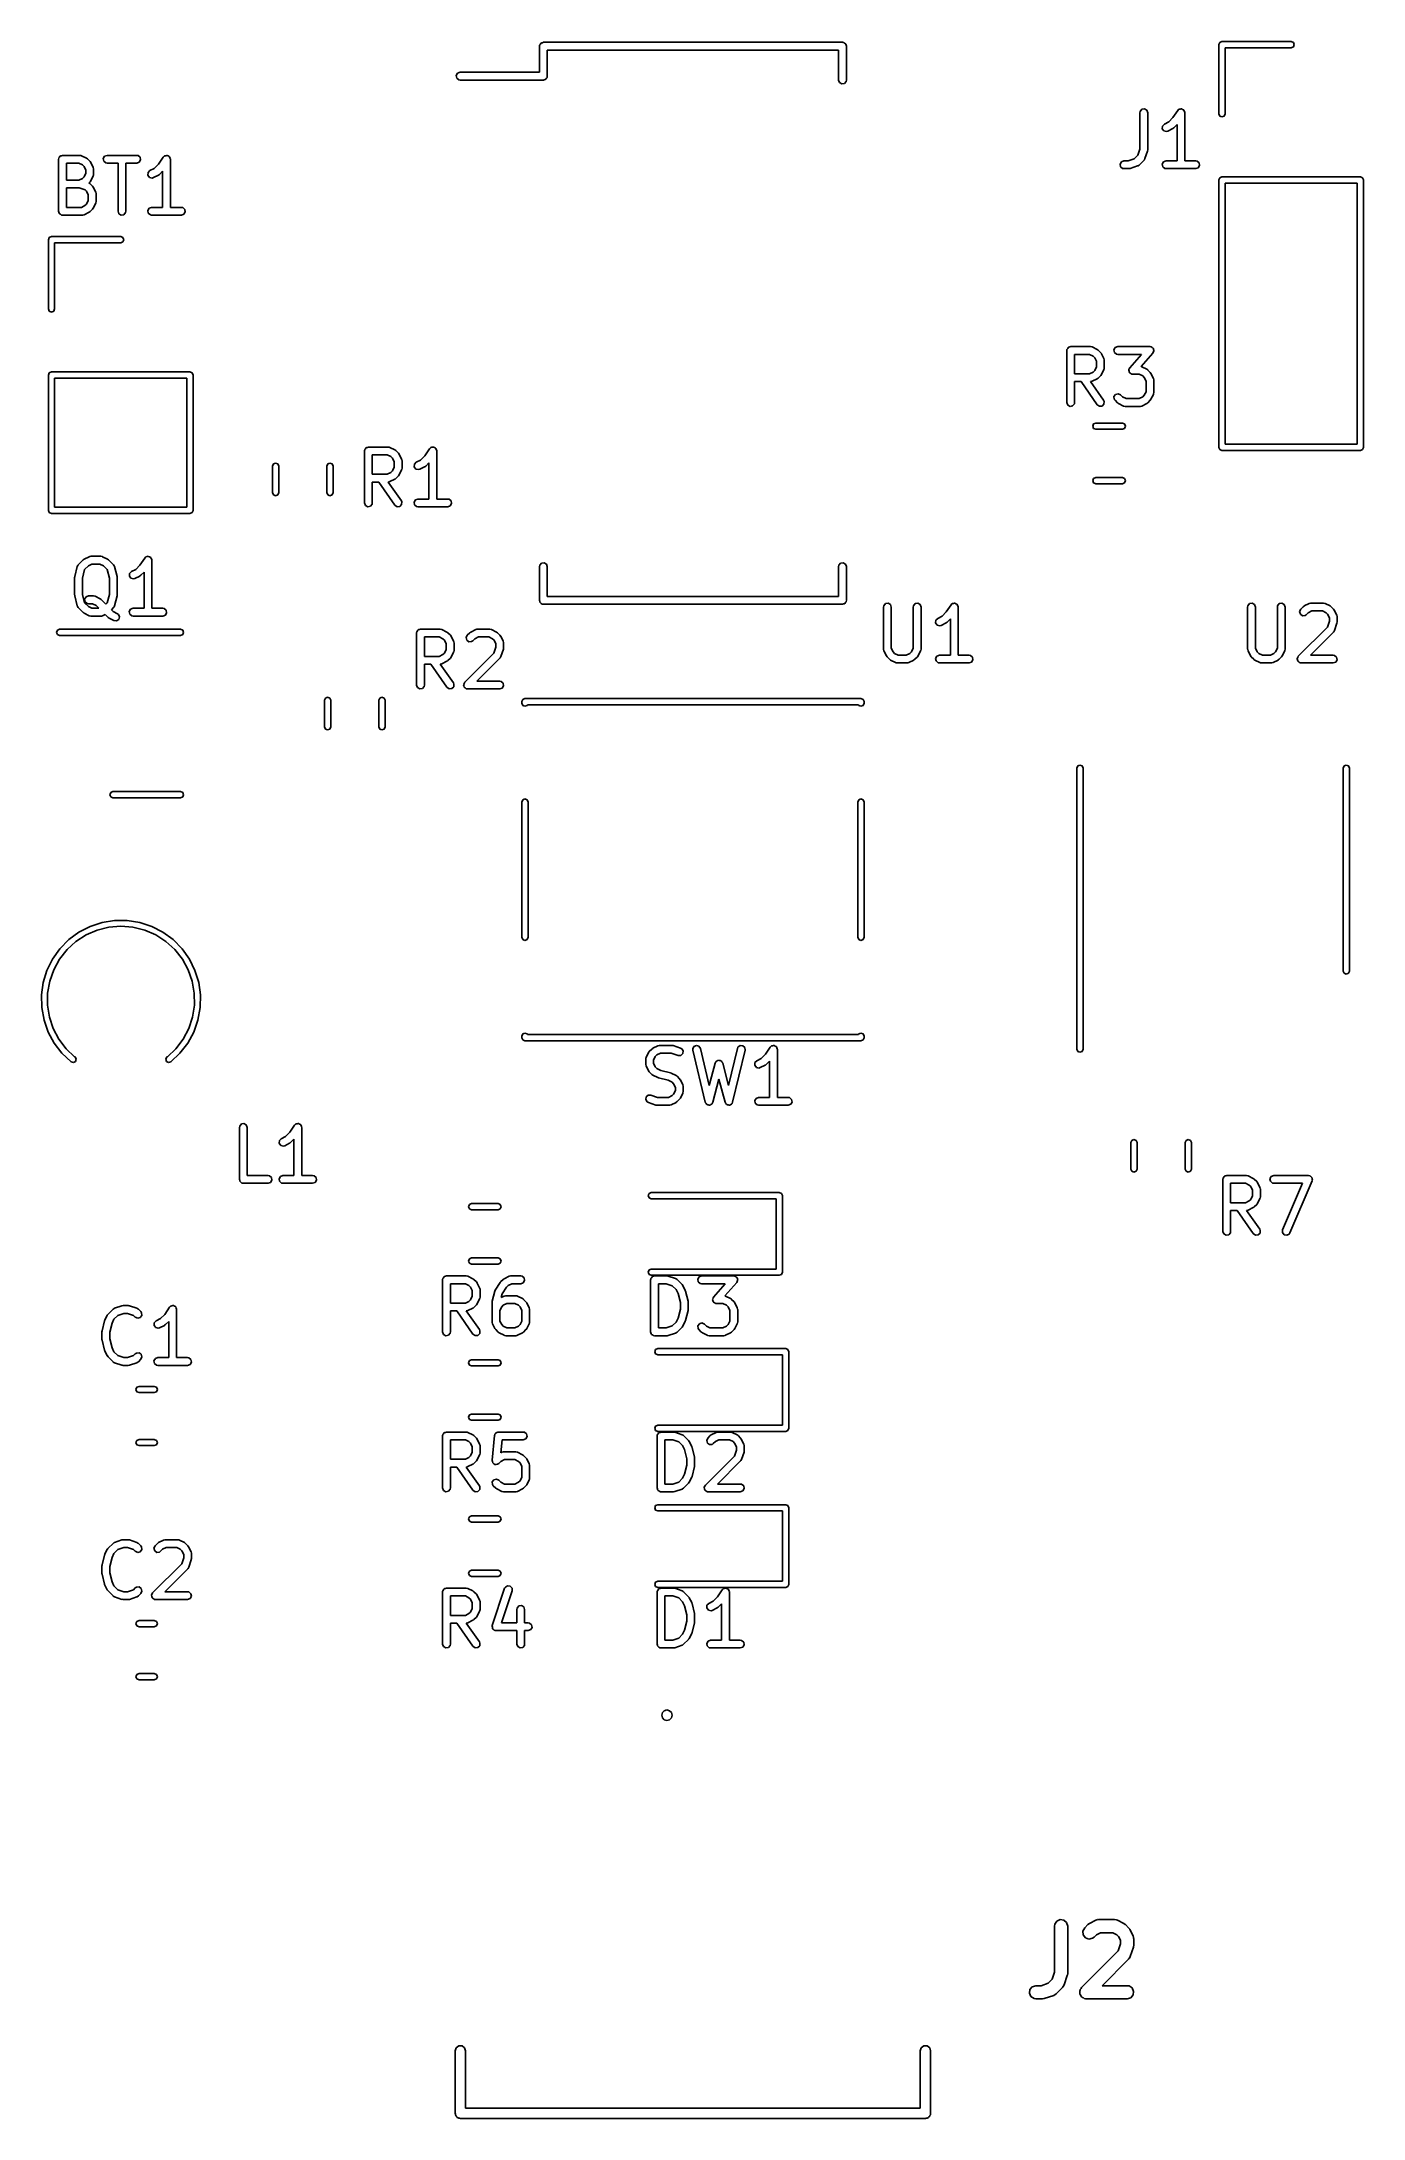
# Model space of a CAD drawing. Extents: x 176 to 201.4, y -110.5 to -70.6.
import ezdxf

# ---------------------------------------------------------------- set-up
doc = ezdxf.new("R2010")
doc.units = 0
doc.layers.add('BLACK', color=7, linetype='CONTINUOUS')

msp = doc.modelspace()

# ---------------------------------------------------------------- linework, layer by layer
at = {"layer": 'BLACK', "linetype": 'CONTINUOUS'}
for p, q in [((185.553, -70.6591), (185.555, -70.6493)), ((185.555, -70.6493), (185.567, -70.6344)), ((185.567, -70.6344), (185.577, -70.6175)), ((185.577, -70.6175), (185.583, -70.6152)), ((185.583, -70.6152), (185.588, -70.61)), ((185.588, -70.61), (185.607, -70.6067)), ((185.607, -70.6067), (185.625, -70.6)), ((185.625, -70.6), (191.375, -70.6)), ((191.375, -70.6), (191.385, -70.6017)), ((191.385, -70.6017), (191.388, -70.6011)), ((191.388, -70.6011), (191.391, -70.6028)), ((191.391, -70.6028), (191.401, -70.6045)), ((191.401, -70.6045), (191.416, -70.617)), ((191.416, -70.617), (191.432, -70.6268)), ((191.432, -70.6268), (191.435, -70.6332)), ((191.435, -70.6332), (191.44, -70.6375)), ((191.44, -70.6375), (191.443, -70.6567)), ((198.61, -70.645), (198.628, -70.6026)), ((198.61, -71.975), (198.61, -70.645)), ((198.628, -70.6026), (198.67, -70.585)), ((198.67, -70.585), (200, -70.585)), ((200, -70.585), (200.042, -70.6026)), ((200.042, -70.6026), (200.06, -70.645)), ((200.06, -70.645), (200.042, -70.6874)), ((185.55, -70.675), (185.552, -70.6653)), ((185.55, -71.175), (185.55, -70.675)), ((185.551, -70.662), (185.553, -70.6591)), ((185.552, -70.6653), (185.551, -70.662)), ((191.3, -70.75), (185.7, -70.75)), ((185.7, -70.75), (185.7, -71.25)), ((191.3, -71.325), (191.3, -70.75)), ((191.443, -70.6567), (191.45, -70.675)), ((191.45, -70.675), (191.45, -71.325)), ((200, -70.705), (198.73, -70.705)), ((198.73, -70.705), (198.73, -71.975)), ((200.042, -70.6874), (200, -70.705)), ((183.951, -71.237), (183.977, -71.1925)), ((183.96, -71.2875), (183.951, -71.237)), ((183.999, -71.3205), (183.96, -71.2875)), ((183.977, -71.1925), (184.025, -71.175)), ((184.025, -71.325), (183.999, -71.3205)), ((184.025, -71.175), (185.55, -71.175)), ((185.625, -71.325), (184.025, -71.325)), ((185.643, -71.3183), (185.625, -71.325)), ((185.662, -71.315), (185.643, -71.3183)), ((185.667, -71.3098), (185.662, -71.315)), ((185.673, -71.3075), (185.667, -71.3098)), ((185.683, -71.2906), (185.673, -71.3075)), ((185.695, -71.2757), (185.683, -71.2906)), ((185.697, -71.2659), (185.695, -71.2757)), ((185.699, -71.263), (185.697, -71.2659)), ((185.7, -71.25), (185.698, -71.2597)), ((185.698, -71.2597), (185.699, -71.263)), ((191.318, -71.3732), (191.3, -71.325)), ((191.362, -71.3989), (191.318, -71.3732)), ((191.412, -71.39), (191.362, -71.3989)), ((191.445, -71.3507), (191.412, -71.39)), ((191.45, -71.325), (191.445, -71.3507)), ((197.092, -71.9524), (197.096, -71.9267)), ((197.092, -72.6545), (197.092, -71.9524)), ((197.096, -71.9267), (197.129, -71.8874)), ((197.129, -71.8874), (197.18, -71.8785)), ((197.18, -71.8785), (197.224, -71.9042)), ((197.224, -71.9042), (197.242, -71.9524)), ((197.242, -71.9524), (197.242, -72.6667)), ((197.523, -72.2595), (197.526, -72.2083)), ((197.526, -72.2083), (197.562, -72.171)), ((197.562, -72.171), (197.646, -72.1288)), ((197.646, -72.1288), (197.727, -72.0475)), ((197.744, -72.2435), (197.725, -72.2564)), ((197.727, -72.0475), (197.819, -71.9108)), ((197.806, -72.1811), (197.744, -72.2435)), ((197.806, -72.8774), (197.806, -72.1811)), ((197.819, -71.9108), (197.837, -71.8919)), ((197.837, -71.8919), (197.841, -71.8907)), ((197.841, -71.8907), (197.843, -71.8874)), ((197.843, -71.8874), (197.865, -71.8836)), ((197.865, -71.8836), (197.886, -71.8775)), ((197.886, -71.8775), (197.89, -71.8793)), ((197.89, -71.8793), (197.894, -71.8785)), ((197.894, -71.8785), (197.913, -71.8894)), ((197.913, -71.8894), (197.933, -71.8981)), ((197.933, -71.8981), (197.935, -71.902)), ((197.935, -71.902), (197.938, -71.9042)), ((197.938, -71.9042), (197.946, -71.9246)), ((197.946, -71.9246), (197.955, -71.9441)), ((197.955, -71.9441), (197.954, -71.9483)), ((197.954, -71.9483), (197.956, -71.9524)), ((197.956, -71.9524), (197.956, -72.8774)), ((198.628, -72.0174), (198.61, -71.975)), ((198.67, -72.035), (198.628, -72.0174)), ((198.712, -72.0174), (198.67, -72.035)), ((198.73, -71.975), (198.712, -72.0174)), ((197.554, -72.3007), (197.523, -72.2595)), ((197.604, -72.3126), (197.554, -72.3007)), ((197.629, -72.3052), (197.604, -72.3126)), ((197.724, -72.2576), (197.629, -72.3052)), ((197.725, -72.2564), (197.724, -72.2576)), ((176.306, -72.8474), (176.308, -72.8376)), ((176.306, -73.8474), (176.306, -72.8474)), ((176.307, -72.8344), (176.309, -72.8315)), ((176.308, -72.8376), (176.307, -72.8344)), ((176.309, -72.8315), (176.31, -72.8217)), ((176.31, -72.8217), (176.323, -72.8068)), ((176.323, -72.8068), (176.333, -72.7899)), ((176.333, -72.7899), (176.339, -72.7876)), ((176.339, -72.7876), (176.343, -72.7824)), ((176.343, -72.7824), (176.363, -72.779)), ((176.363, -72.779), (176.381, -72.7724)), ((176.381, -72.7724), (176.714, -72.7724)), ((176.456, -72.9224), (176.456, -73.2486)), ((176.697, -72.9224), (176.456, -72.9224)), ((176.765, -72.9566), (176.697, -72.9224)), ((176.714, -72.7724), (176.74, -72.7769)), ((176.74, -72.7769), (176.743, -72.7798)), ((176.743, -72.7798), (176.748, -72.7803)), ((176.748, -72.7803), (176.843, -72.8279)), ((176.796, -72.987), (176.765, -72.9566)), ((176.83, -73.0556), (176.796, -72.987)), ((176.843, -72.8279), (176.861, -72.8413)), ((176.861, -72.8413), (176.863, -72.842)), ((176.863, -72.842), (176.91, -72.8896)), ((176.91, -72.8896), (176.923, -72.908)), ((176.923, -72.908), (176.924, -72.9091)), ((176.924, -72.9091), (176.972, -73.0043)), ((176.972, -73.0043), (176.979, -73.0293)), ((176.979, -73.0293), (176.978, -73.0336)), ((176.978, -73.0336), (176.98, -73.0379)), ((176.98, -73.0379), (176.98, -73.1331)), ((177.164, -72.8344), (177.19, -72.7899)), ((177.173, -72.8849), (177.164, -72.8344)), ((177.212, -72.9179), (177.173, -72.8849)), ((177.19, -72.7899), (177.238, -72.7724)), ((177.238, -72.9224), (177.212, -72.9179)), ((177.238, -72.7724), (177.81, -72.7724)), ((177.449, -72.9224), (177.238, -72.9224)), ((177.449, -73.8474), (177.449, -72.9224)), ((177.81, -72.9224), (177.599, -72.9224)), ((177.599, -72.9224), (177.599, -73.8474)), ((177.81, -72.7724), (177.835, -72.7769)), ((177.858, -72.9048), (177.81, -72.9224)), ((177.835, -72.7769), (177.874, -72.8099)), ((177.883, -72.8604), (177.858, -72.9048)), ((177.874, -72.8099), (177.883, -72.8604)), ((178.062, -73.066), (178.146, -73.0238)), ((178.146, -73.0238), (178.227, -72.9425)), ((178.227, -72.9425), (178.319, -72.8058)), ((178.319, -72.8058), (178.337, -72.7869)), ((178.337, -72.7869), (178.341, -72.7857)), ((178.341, -72.7857), (178.343, -72.7824)), ((178.343, -72.7824), (178.365, -72.7786)), ((178.365, -72.7786), (178.386, -72.7725)), ((178.386, -72.7725), (178.39, -72.7743)), ((178.39, -72.7743), (178.394, -72.7735)), ((178.394, -72.7735), (178.413, -72.7844)), ((178.413, -72.7844), (178.433, -72.7931)), ((178.433, -72.7931), (178.435, -72.797)), ((178.435, -72.797), (178.438, -72.7992)), ((178.438, -72.7992), (178.446, -72.8196)), ((178.446, -72.8196), (178.455, -72.8391)), ((178.455, -72.8391), (178.454, -72.8433)), ((178.454, -72.8433), (178.456, -72.8474)), ((178.456, -72.8474), (178.456, -73.7724)), ((196.712, -72.9394), (196.738, -72.8949)), ((196.721, -72.9899), (196.712, -72.9394)), ((196.76, -73.0229), (196.721, -72.9899)), ((196.738, -72.8949), (196.786, -72.8774)), ((196.786, -73.0274), (196.76, -73.0229)), ((196.786, -72.8774), (196.869, -72.8774)), ((196.881, -73.0274), (196.786, -73.0274)), ((196.869, -72.8774), (196.983, -72.8392)), ((196.882, -73.0268), (196.881, -73.0274)), ((196.905, -73.0235), (196.882, -73.0268)), ((197.048, -72.9759), (196.905, -73.0235)), ((196.983, -72.8392), (197.053, -72.769)), ((197.051, -72.9731), (197.048, -72.9759)), ((197.056, -72.9727), (197.051, -72.9731)), ((197.053, -72.769), (197.092, -72.6545)), ((197.077, -72.9578), (197.056, -72.9727)), ((197.172, -72.8626), (197.077, -72.9578)), ((197.174, -72.8585), (197.172, -72.8626)), ((197.178, -72.8561), (197.174, -72.8585)), ((197.19, -72.8332), (197.178, -72.8561)), ((197.238, -72.6904), (197.19, -72.8332)), ((197.242, -72.6667), (197.238, -72.6887)), ((197.238, -72.6887), (197.238, -72.6904)), ((197.521, -72.9394), (197.547, -72.8949)), ((197.53, -72.9899), (197.521, -72.9394)), ((197.57, -73.0229), (197.53, -72.9899)), ((197.547, -72.8949), (197.595, -72.8774)), ((197.595, -73.0274), (197.57, -73.0229)), ((197.595, -72.8774), (197.806, -72.8774)), ((198.167, -73.0274), (197.595, -73.0274)), ((197.956, -72.8774), (198.167, -72.8774)), ((198.167, -72.8774), (198.192, -72.8819)), ((198.215, -73.0098), (198.167, -73.0274)), ((198.192, -72.8819), (198.232, -72.9149)), ((198.241, -72.9654), (198.215, -73.0098)), ((198.232, -72.9149), (198.241, -72.9654)), ((176.456, -73.2486), (176.697, -73.2486)), ((176.456, -73.3986), (176.456, -73.7724)), ((176.702, -73.3986), (176.456, -73.3986)), ((176.697, -73.2486), (176.765, -73.2143)), ((176.817, -73.4367), (176.702, -73.3986)), ((176.765, -73.2143), (176.796, -73.1839)), ((176.796, -73.1839), (176.83, -73.1154)), ((176.843, -73.4632), (176.817, -73.4367)), ((176.83, -73.1154), (176.83, -73.0556)), ((176.91, -73.2814), (176.888, -73.3038)), ((176.888, -73.3038), (176.904, -73.3124)), ((176.904, -73.3124), (176.906, -73.3163)), ((176.906, -73.3163), (176.91, -73.3182)), ((176.911, -73.2799), (176.91, -73.2814)), ((176.91, -73.3182), (176.958, -73.3658)), ((176.924, -73.2619), (176.911, -73.2799)), ((176.972, -73.1666), (176.924, -73.2619)), ((176.958, -73.3658), (176.971, -73.3841)), ((176.971, -73.3841), (176.972, -73.3853)), ((176.975, -73.1587), (176.972, -73.1622)), ((176.972, -73.1622), (176.972, -73.1666)), ((176.972, -73.3853), (177.019, -73.4805)), ((176.98, -73.1331), (176.975, -73.1587)), ((178.023, -73.1545), (178.026, -73.1033)), ((178.054, -73.1957), (178.023, -73.1545)), ((178.026, -73.1033), (178.062, -73.066)), ((178.104, -73.2076), (178.054, -73.1957)), ((178.129, -73.2002), (178.104, -73.2076)), ((178.224, -73.1526), (178.129, -73.2002)), ((178.225, -73.1514), (178.224, -73.1526)), ((178.244, -73.1385), (178.225, -73.1514)), ((178.306, -73.0761), (178.244, -73.1385)), ((178.306, -73.7724), (178.306, -73.0761)), ((198.61, -73.245), (198.628, -73.2026)), ((198.61, -78.385), (198.61, -73.245)), ((198.628, -73.2026), (198.67, -73.185)), ((198.67, -73.185), (201.33, -73.185)), ((198.73, -73.305), (198.73, -78.325)), ((201.27, -73.305), (198.73, -73.305)), ((201.27, -78.325), (201.27, -73.305)), ((201.33, -73.185), (201.372, -73.2026)), ((201.372, -73.2026), (201.39, -73.245)), ((201.39, -73.245), (201.39, -78.385)), ((176.456, -73.7724), (176.744, -73.7724)), ((176.744, -73.7724), (176.813, -73.7381)), ((176.813, -73.7381), (176.843, -73.7077)), ((176.877, -73.5318), (176.843, -73.4632)), ((176.843, -73.7077), (176.877, -73.6392)), ((176.877, -73.6392), (176.877, -73.5318)), ((176.958, -73.8052), (176.91, -73.8528)), ((176.972, -73.7857), (176.958, -73.8037)), ((176.958, -73.8037), (176.958, -73.8052)), ((177.019, -73.6904), (176.972, -73.7857)), ((177.019, -73.4805), (177.027, -73.5055)), ((177.02, -73.686), (177.019, -73.6904)), ((177.023, -73.6826), (177.02, -73.686)), ((177.027, -73.6569), (177.023, -73.6826)), ((177.027, -73.5055), (177.026, -73.5098)), ((177.026, -73.5098), (177.027, -73.514)), ((177.027, -73.514), (177.027, -73.6569)), ((178.021, -73.8344), (178.047, -73.7899)), ((178.03, -73.8849), (178.021, -73.8344)), ((178.047, -73.7899), (178.095, -73.7724)), ((178.095, -73.7724), (178.306, -73.7724)), ((178.456, -73.7724), (178.667, -73.7724)), ((178.667, -73.7724), (178.692, -73.7769)), ((178.692, -73.7769), (178.732, -73.8099)), ((178.732, -73.8099), (178.741, -73.8604)), ((176.313, -73.8657), (176.306, -73.8474)), ((176.316, -73.8849), (176.313, -73.8657)), ((176.321, -73.8892), (176.316, -73.8849)), ((176.323, -73.8956), (176.321, -73.8892)), ((176.34, -73.9053), (176.323, -73.8956)), ((176.355, -73.9179), (176.34, -73.9053)), ((176.365, -73.9196), (176.355, -73.9179)), ((176.368, -73.9212), (176.365, -73.9196)), ((176.371, -73.9207), (176.368, -73.9212)), ((176.381, -73.9224), (176.371, -73.9207)), ((176.762, -73.9224), (176.381, -73.9224)), ((176.766, -73.9208), (176.762, -73.9224)), ((176.77, -73.9219), (176.766, -73.9208)), ((176.795, -73.9145), (176.77, -73.9219)), ((176.891, -73.8668), (176.795, -73.9145)), ((176.892, -73.8657), (176.891, -73.8668)), ((176.91, -73.8528), (176.892, -73.8657)), ((177.466, -73.8956), (177.449, -73.8474)), ((177.511, -73.9212), (177.466, -73.8956)), ((177.561, -73.9123), (177.511, -73.9212)), ((177.594, -73.873), (177.561, -73.9123)), ((177.599, -73.8474), (177.594, -73.873)), ((178.07, -73.9179), (178.03, -73.8849)), ((178.095, -73.9224), (178.07, -73.9179)), ((178.667, -73.9224), (178.095, -73.9224)), ((178.715, -73.9048), (178.667, -73.9224)), ((178.741, -73.8604), (178.715, -73.9048)), ((176.11, -74.395), (176.128, -74.3526)), ((176.11, -75.725), (176.11, -74.395)), ((176.128, -74.3526), (176.17, -74.335)), ((176.17, -74.335), (177.5, -74.335)), ((177.5, -74.455), (176.23, -74.455)), ((176.23, -74.455), (176.23, -75.725)), ((177.5, -74.335), (177.542, -74.3526)), ((177.542, -74.4374), (177.5, -74.455)), ((177.542, -74.3526), (177.56, -74.395)), ((177.56, -74.395), (177.542, -74.4374)), ((176.128, -75.7674), (176.11, -75.725)), ((176.17, -75.785), (176.128, -75.7674)), ((176.212, -75.7674), (176.17, -75.785)), ((176.23, -75.725), (176.212, -75.7674)), ((195.687, -76.5224), (195.689, -76.5126)), ((195.687, -77.5224), (195.687, -76.5224)), ((195.688, -76.5094), (195.69, -76.5065)), ((195.689, -76.5126), (195.688, -76.5094)), ((195.69, -76.5065), (195.691, -76.4967)), ((195.691, -76.4967), (195.704, -76.4818)), ((195.704, -76.4818), (195.714, -76.4649)), ((195.714, -76.4649), (195.72, -76.4626)), ((195.72, -76.4626), (195.724, -76.4574)), ((195.724, -76.4574), (195.744, -76.454)), ((195.744, -76.454), (195.762, -76.4474)), ((195.762, -76.4474), (196.143, -76.4474)), ((195.837, -76.5974), (195.837, -76.9712)), ((196.125, -76.5974), (195.837, -76.5974)), ((196.194, -76.6316), (196.125, -76.5974)), ((196.143, -76.4474), (196.169, -76.4519)), ((196.169, -76.4519), (196.172, -76.4548)), ((196.172, -76.4548), (196.176, -76.4553)), ((196.176, -76.4553), (196.272, -76.5029)), ((196.224, -76.662), (196.194, -76.6316)), ((196.272, -76.5029), (196.29, -76.5163)), ((196.29, -76.5163), (196.291, -76.517)), ((196.291, -76.517), (196.339, -76.5646)), ((196.339, -76.5646), (196.352, -76.583)), ((196.352, -76.583), (196.353, -76.5841)), ((196.353, -76.5841), (196.4, -76.6793)), ((196.593, -76.5094), (196.618, -76.4649)), ((196.602, -76.5599), (196.593, -76.5094)), ((196.641, -76.5929), (196.602, -76.5599)), ((196.618, -76.4649), (196.667, -76.4474)), ((196.667, -76.5974), (196.641, -76.5929)), ((196.667, -76.4474), (197.286, -76.4474)), ((197.12, -76.5974), (196.667, -76.5974)), ((196.896, -76.8539), (197.12, -76.5974)), ((197.342, -76.5718), (197.115, -76.8318)), ((197.286, -76.4474), (197.297, -76.4493)), ((197.297, -76.4493), (197.3, -76.4488)), ((197.3, -76.4488), (197.303, -76.4504)), ((197.303, -76.4504), (197.311, -76.4519)), ((197.311, -76.4519), (197.327, -76.4649)), ((197.327, -76.4649), (197.344, -76.4754)), ((197.349, -76.5529), (197.342, -76.5718)), ((197.344, -76.4754), (197.346, -76.481)), ((197.346, -76.481), (197.351, -76.4849)), ((197.36, -76.5354), (197.349, -76.5529)), ((197.351, -76.4849), (197.354, -76.5048)), ((197.354, -76.5048), (197.361, -76.5239)), ((197.361, -76.5239), (197.359, -76.5295)), ((197.359, -76.5295), (197.36, -76.5354)), ((176.11, -76.995), (176.128, -76.9526)), ((176.11, -79.595), (176.11, -76.995)), ((176.128, -76.9526), (176.17, -76.935)), ((176.17, -76.935), (178.83, -76.935)), ((178.83, -76.935), (178.872, -76.9526)), ((178.872, -76.9526), (178.89, -76.995)), ((178.89, -76.995), (178.89, -79.595)), ((195.837, -76.9712), (196.125, -76.9712)), ((196.125, -76.9712), (196.194, -76.9369)), ((196.194, -76.9369), (196.224, -76.9065)), ((196.258, -76.7306), (196.224, -76.662)), ((196.224, -76.9065), (196.258, -76.838)), ((196.258, -76.838), (196.258, -76.7306)), ((196.339, -77.004), (196.291, -77.0516)), ((196.353, -76.9845), (196.339, -77.0025)), ((196.339, -77.0025), (196.339, -77.004)), ((196.4, -76.8893), (196.353, -76.9845)), ((196.4, -76.6793), (196.408, -76.7043)), ((196.401, -76.8848), (196.4, -76.8893)), ((196.404, -76.8814), (196.401, -76.8848)), ((196.408, -76.8557), (196.404, -76.8814)), ((196.408, -76.7043), (196.407, -76.7086)), ((196.407, -76.7086), (196.408, -76.7129)), ((196.408, -76.7129), (196.408, -76.8557)), ((196.877, -76.9018), (196.88, -76.8962)), ((196.884, -76.9209), (196.877, -76.9018)), ((196.879, -76.8903), (196.889, -76.8728)), ((196.88, -76.8962), (196.879, -76.8903)), ((196.887, -76.9408), (196.884, -76.9209)), ((196.892, -76.9447), (196.887, -76.9408)), ((196.889, -76.8728), (196.896, -76.8539)), ((196.894, -76.9503), (196.892, -76.9447)), ((196.911, -76.9608), (196.894, -76.9503)), ((196.927, -76.9738), (196.911, -76.9608)), ((196.935, -76.9753), (196.927, -76.9738)), ((196.938, -76.9769), (196.935, -76.9753)), ((196.941, -76.9764), (196.938, -76.9769)), ((196.952, -76.9783), (196.941, -76.9764)), ((197.078, -76.9783), (196.952, -76.9783)), ((197.146, -77.0126), (197.078, -76.9783)), ((197.115, -76.8318), (197.121, -76.8329)), ((197.121, -76.8329), (197.124, -76.8357)), ((197.124, -76.8357), (197.129, -76.8363)), ((197.129, -76.8363), (197.224, -76.8839)), ((197.176, -77.043), (197.146, -77.0126)), ((197.224, -76.8839), (197.242, -76.8972)), ((197.242, -76.8972), (197.244, -76.8979)), ((197.244, -76.8979), (197.291, -76.9455)), ((197.291, -76.9455), (197.304, -76.9639)), ((197.304, -76.9639), (197.305, -76.965)), ((197.305, -76.965), (197.353, -77.0603)), ((176.23, -77.055), (176.23, -79.535)), ((178.77, -77.055), (176.23, -77.055)), ((178.77, -79.535), (178.77, -77.055)), ((195.961, -77.1212), (195.837, -77.1212)), ((195.837, -77.1212), (195.837, -77.5224)), ((196.272, -77.5654), (195.961, -77.1212)), ((196.147, -77.1197), (196.144, -77.1208)), ((196.144, -77.1208), (196.395, -77.4794)), ((196.151, -77.1207), (196.147, -77.1197)), ((196.176, -77.1133), (196.151, -77.1207)), ((196.272, -77.0657), (196.176, -77.1133)), ((196.273, -77.0645), (196.272, -77.0657)), ((196.291, -77.0516), (196.273, -77.0645)), ((196.594, -77.4077), (196.624, -77.3657)), ((196.599, -77.4588), (196.594, -77.4077)), ((196.624, -77.3657), (196.673, -77.3524)), ((196.673, -77.3524), (196.72, -77.3741)), ((196.72, -77.3741), (196.759, -77.4131)), ((196.759, -77.4131), (196.827, -77.4474)), ((197.078, -77.4474), (197.146, -77.4131)), ((197.146, -77.4131), (197.176, -77.3827)), ((197.211, -77.1115), (197.176, -77.043)), ((197.176, -77.3827), (197.211, -77.3142)), ((197.211, -77.3142), (197.211, -77.1115)), ((197.353, -77.3654), (197.305, -77.4607)), ((197.353, -77.0603), (197.36, -77.0852)), ((197.356, -77.3576), (197.353, -77.361)), ((197.353, -77.361), (197.353, -77.3654)), ((197.361, -77.3319), (197.356, -77.3576)), ((197.36, -77.0852), (197.359, -77.0896)), ((197.359, -77.0896), (197.361, -77.0938)), ((197.361, -77.0938), (197.361, -77.3319)), ((195.704, -77.5706), (195.687, -77.5224)), ((195.749, -77.5962), (195.704, -77.5706)), ((195.799, -77.5873), (195.749, -77.5962)), ((195.832, -77.548), (195.799, -77.5873)), ((195.837, -77.5224), (195.832, -77.548)), ((196.314, -77.5948), (196.272, -77.5654)), ((196.365, -77.5904), (196.314, -77.5948)), ((196.401, -77.5541), (196.365, -77.5904)), ((196.395, -77.4794), (196.406, -77.503)), ((196.406, -77.503), (196.401, -77.5541)), ((196.614, -77.4802), (196.599, -77.4588)), ((196.661, -77.5278), (196.614, -77.4802)), ((196.663, -77.5285), (196.661, -77.5278)), ((196.681, -77.5418), (196.663, -77.5285)), ((196.776, -77.5895), (196.681, -77.5418)), ((196.78, -77.59), (196.776, -77.5895)), ((196.784, -77.5929), (196.78, -77.59)), ((196.81, -77.5974), (196.784, -77.5929)), ((197.095, -77.5974), (196.81, -77.5974)), ((196.827, -77.4474), (197.078, -77.4474)), ((197.099, -77.5958), (197.095, -77.5974)), ((197.104, -77.5969), (197.099, -77.5958)), ((197.129, -77.5895), (197.104, -77.5969)), ((197.224, -77.5418), (197.129, -77.5895)), ((197.225, -77.5407), (197.224, -77.5418)), ((197.244, -77.5278), (197.225, -77.5407)), ((197.291, -77.4802), (197.244, -77.5278)), ((197.292, -77.4787), (197.291, -77.4802)), ((197.305, -77.4607), (197.292, -77.4787)), ((196.185, -77.9775), (196.203, -77.9351)), ((196.203, -78.0199), (196.185, -77.9775)), ((196.203, -77.9351), (196.245, -77.9175)), ((196.245, -78.0375), (196.203, -78.0199)), ((196.245, -77.9175), (196.755, -77.9175)), ((196.755, -78.0375), (196.245, -78.0375)), ((196.755, -77.9175), (196.797, -77.9351)), ((196.797, -78.0199), (196.755, -78.0375)), ((196.797, -77.9351), (196.815, -77.9775)), ((196.815, -77.9775), (196.797, -78.0199)), ((182.187, -78.4524), (182.189, -78.4426)), ((182.187, -79.4524), (182.187, -78.4524)), ((182.188, -78.4394), (182.19, -78.4365)), ((182.189, -78.4426), (182.188, -78.4394)), ((182.19, -78.4365), (182.191, -78.4267)), ((182.191, -78.4267), (182.204, -78.4118)), ((182.204, -78.4118), (182.214, -78.3949)), ((182.214, -78.3949), (182.22, -78.3926)), ((182.22, -78.3926), (182.224, -78.3874)), ((182.224, -78.3874), (182.244, -78.384)), ((182.244, -78.384), (182.262, -78.3774)), ((182.262, -78.3774), (182.643, -78.3774)), ((182.337, -78.5274), (182.337, -78.9012)), ((182.625, -78.5274), (182.337, -78.5274)), ((182.694, -78.5616), (182.625, -78.5274)), ((182.643, -78.3774), (182.669, -78.3819)), ((182.669, -78.3819), (182.672, -78.3848)), ((182.672, -78.3848), (182.676, -78.3853)), ((182.676, -78.3853), (182.772, -78.4329)), ((182.724, -78.592), (182.694, -78.5616)), ((182.758, -78.6606), (182.724, -78.592)), ((182.772, -78.4329), (182.79, -78.4463)), ((182.79, -78.4463), (182.791, -78.447)), ((182.791, -78.447), (182.839, -78.4946)), ((182.839, -78.4946), (182.852, -78.513)), ((182.852, -78.513), (182.853, -78.5141)), ((182.853, -78.5141), (182.9, -78.6093)), ((182.9, -78.6093), (182.908, -78.6343)), ((183.181, -78.671), (183.265, -78.6288)), ((183.265, -78.6288), (183.346, -78.5475)), ((183.346, -78.5475), (183.438, -78.4108)), ((183.438, -78.4108), (183.456, -78.3919)), ((183.456, -78.3919), (183.46, -78.3907)), ((183.46, -78.3907), (183.463, -78.3874)), ((183.463, -78.3874), (183.484, -78.3836)), ((183.484, -78.3836), (183.505, -78.3775)), ((183.505, -78.3775), (183.509, -78.3793)), ((183.509, -78.3793), (183.513, -78.3785)), ((183.513, -78.3785), (183.532, -78.3894)), ((183.532, -78.3894), (183.552, -78.3981)), ((183.552, -78.3981), (183.554, -78.402)), ((183.554, -78.402), (183.557, -78.4042)), ((183.557, -78.4042), (183.565, -78.4246)), ((183.565, -78.4246), (183.575, -78.4441)), ((183.575, -78.4441), (183.574, -78.4483)), ((183.574, -78.4483), (183.575, -78.4524)), ((183.575, -78.4524), (183.575, -79.3774)), ((198.628, -78.4274), (198.61, -78.385)), ((198.67, -78.445), (198.628, -78.4274)), ((201.33, -78.445), (198.67, -78.445)), ((198.73, -78.325), (201.27, -78.325)), ((201.372, -78.4274), (201.33, -78.445)), ((201.39, -78.385), (201.372, -78.4274)), ((180.417, -78.7453), (180.435, -78.7028)), ((180.417, -79.2547), (180.417, -78.7453)), ((180.435, -78.7028), (180.477, -78.6853)), ((180.477, -78.6853), (180.52, -78.7028)), ((180.52, -78.7028), (180.537, -78.7453)), ((180.537, -78.7453), (180.537, -79.2547)), ((181.463, -78.7453), (181.48, -78.7028)), ((181.463, -79.2547), (181.463, -78.7453)), ((181.48, -78.7028), (181.522, -78.6853)), ((181.522, -78.6853), (181.565, -78.7028)), ((181.565, -78.7028), (181.582, -78.7453)), ((181.582, -78.7453), (181.582, -79.2547)), ((182.337, -78.9012), (182.625, -78.9012)), ((182.625, -78.9012), (182.694, -78.8669)), ((182.772, -78.9957), (182.676, -79.0433)), ((182.694, -78.8669), (182.724, -78.8365)), ((182.724, -78.8365), (182.758, -78.768)), ((182.758, -78.768), (182.758, -78.6606)), ((182.773, -78.9945), (182.772, -78.9957)), ((182.791, -78.9816), (182.773, -78.9945)), ((182.839, -78.934), (182.791, -78.9816)), ((182.853, -78.9145), (182.839, -78.9325)), ((182.839, -78.9325), (182.839, -78.934)), ((182.9, -78.8193), (182.853, -78.9145)), ((182.901, -78.8148), (182.9, -78.8193)), ((182.904, -78.8114), (182.901, -78.8148)), ((182.908, -78.7857), (182.904, -78.8114)), ((182.908, -78.6343), (182.907, -78.6386)), ((182.907, -78.6386), (182.908, -78.6429)), ((182.908, -78.6429), (182.908, -78.7857)), ((183.142, -78.7595), (183.145, -78.7083)), ((183.173, -78.8007), (183.142, -78.7595)), ((183.145, -78.7083), (183.181, -78.671)), ((183.223, -78.8126), (183.173, -78.8007)), ((183.248, -78.8052), (183.223, -78.8126)), ((183.343, -78.7576), (183.248, -78.8052)), ((183.344, -78.7564), (183.343, -78.7576)), ((183.363, -78.7435), (183.344, -78.7564)), ((183.425, -78.6811), (183.363, -78.7435)), ((183.425, -79.3774), (183.425, -78.6811)), ((196.185, -79.0225), (196.203, -78.9801)), ((196.203, -79.0649), (196.185, -79.0225)), ((196.203, -78.9801), (196.245, -78.9625)), ((196.245, -78.9625), (196.755, -78.9625)), ((196.755, -78.9625), (196.797, -78.9801)), ((196.797, -78.9801), (196.815, -79.0225)), ((196.815, -79.0225), (196.797, -79.0649)), ((180.435, -79.2972), (180.417, -79.2547)), ((180.477, -79.3147), (180.435, -79.2972)), ((180.52, -79.2972), (180.477, -79.3147)), ((180.537, -79.2547), (180.52, -79.2972)), ((181.48, -79.2972), (181.463, -79.2547)), ((181.522, -79.3147), (181.48, -79.2972)), ((181.565, -79.2972), (181.522, -79.3147)), ((181.582, -79.2547), (181.565, -79.2972)), ((182.461, -79.0512), (182.337, -79.0512)), ((182.337, -79.0512), (182.337, -79.4524)), ((182.772, -79.4954), (182.461, -79.0512)), ((182.647, -79.0497), (182.644, -79.0508)), ((182.644, -79.0508), (182.895, -79.4094)), ((182.651, -79.0507), (182.647, -79.0497)), ((182.676, -79.0433), (182.651, -79.0507)), ((182.895, -79.4094), (182.906, -79.433)), ((183.14, -79.4394), (183.166, -79.3949)), ((183.166, -79.3949), (183.214, -79.3774)), ((183.214, -79.3774), (183.425, -79.3774)), ((183.575, -79.3774), (183.786, -79.3774)), ((183.786, -79.3774), (183.811, -79.3819)), ((183.811, -79.3819), (183.851, -79.4149)), ((183.851, -79.4149), (183.86, -79.4654)), ((196.245, -79.0825), (196.203, -79.0649)), ((196.755, -79.0825), (196.245, -79.0825)), ((196.797, -79.0649), (196.755, -79.0825)), ((176.128, -79.6374), (176.11, -79.595)), ((176.17, -79.655), (176.128, -79.6374)), ((178.83, -79.655), (176.17, -79.655)), ((176.23, -79.535), (178.77, -79.535)), ((178.872, -79.6374), (178.83, -79.655)), ((178.89, -79.595), (178.872, -79.6374)), ((182.204, -79.5006), (182.187, -79.4524)), ((182.249, -79.5262), (182.204, -79.5006)), ((182.299, -79.5173), (182.249, -79.5262)), ((182.332, -79.478), (182.299, -79.5173)), ((182.337, -79.4524), (182.332, -79.478)), ((182.814, -79.5248), (182.772, -79.4954)), ((182.865, -79.5204), (182.814, -79.5248)), ((182.901, -79.4841), (182.865, -79.5204)), ((182.906, -79.433), (182.901, -79.4841)), ((183.149, -79.4899), (183.14, -79.4394)), ((183.189, -79.5229), (183.149, -79.4899)), ((183.214, -79.5274), (183.189, -79.5229)), ((183.786, -79.5274), (183.214, -79.5274)), ((183.834, -79.5098), (183.786, -79.5274)), ((183.86, -79.4654), (183.834, -79.5098)), ((176.685, -80.6422), (176.78, -80.547)), ((176.78, -80.547), (176.799, -80.5341)), ((176.799, -80.5341), (176.8, -80.5329)), ((176.8, -80.5329), (176.895, -80.4853)), ((176.946, -80.6274), (176.878, -80.6616)), ((176.895, -80.4853), (176.92, -80.4779)), ((176.92, -80.4779), (176.924, -80.4789)), ((176.924, -80.4789), (176.929, -80.4774)), ((176.929, -80.4774), (177.119, -80.4774)), ((177.101, -80.6274), (176.946, -80.6274)), ((177.17, -80.6616), (177.101, -80.6274)), ((177.119, -80.4774), (177.145, -80.4819)), ((177.145, -80.4819), (177.148, -80.4848)), ((177.148, -80.4848), (177.153, -80.4853)), ((177.153, -80.4853), (177.248, -80.5329)), ((177.248, -80.5329), (177.266, -80.5463)), ((177.266, -80.5463), (177.267, -80.547)), ((177.267, -80.547), (177.363, -80.6422)), ((177.87, -80.6475), (177.961, -80.5108)), ((177.961, -80.5108), (177.979, -80.4919)), ((177.979, -80.4919), (177.984, -80.4907)), ((177.984, -80.4907), (177.986, -80.4874)), ((177.986, -80.4874), (178.008, -80.4836)), ((178.008, -80.4836), (178.029, -80.4775)), ((178.029, -80.4775), (178.033, -80.4793)), ((178.033, -80.4793), (178.037, -80.4785)), ((178.037, -80.4785), (178.056, -80.4894)), ((178.056, -80.4894), (178.076, -80.4981)), ((178.076, -80.4981), (178.078, -80.502)), ((178.078, -80.502), (178.081, -80.5042)), ((178.081, -80.5042), (178.089, -80.5246)), ((178.089, -80.5246), (178.098, -80.5441)), ((178.098, -80.5441), (178.097, -80.5483)), ((178.097, -80.5483), (178.099, -80.5524)), ((178.099, -80.5524), (178.099, -81.4774)), ((185.555, -80.6493), (185.588, -80.61)), ((185.588, -80.61), (185.638, -80.6011)), ((185.638, -80.6011), (185.682, -80.6268)), ((185.682, -80.6268), (185.7, -80.675)), ((191.305, -80.6493), (191.337, -80.61)), ((191.337, -80.61), (191.388, -80.6011)), ((191.388, -80.6011), (191.432, -80.6268)), ((191.432, -80.6268), (191.45, -80.675)), ((176.615, -80.8857), (176.618, -80.871)), ((176.615, -81.219), (176.615, -80.8857)), ((176.618, -80.8675), (176.665, -80.677)), ((176.618, -80.871), (176.618, -80.8675)), ((176.665, -80.677), (176.676, -80.6533)), ((176.676, -80.6533), (176.682, -80.6489)), ((176.682, -80.6489), (176.685, -80.6422)), ((176.806, -80.7336), (176.765, -80.8949)), ((176.765, -80.8949), (176.765, -81.2098)), ((176.878, -80.6616), (176.806, -80.7336)), ((177.242, -80.7336), (177.17, -80.6616)), ((177.282, -80.8949), (177.242, -80.7336)), ((177.282, -81.2098), (177.282, -80.8949)), ((177.363, -80.6422), (177.377, -80.6635)), ((177.377, -80.6635), (177.378, -80.6709)), ((177.378, -80.6709), (177.382, -80.677)), ((177.382, -80.677), (177.43, -80.8675)), ((177.43, -80.8675), (177.431, -80.8825)), ((177.431, -80.8825), (177.432, -80.8857)), ((177.432, -80.8857), (177.432, -81.219)), ((177.666, -80.8595), (177.669, -80.8083)), ((177.697, -80.9007), (177.666, -80.8595)), ((177.669, -80.8083), (177.705, -80.771)), ((177.747, -80.9126), (177.697, -80.9007)), ((177.705, -80.771), (177.789, -80.7288)), ((177.772, -80.9052), (177.747, -80.9126)), ((177.867, -80.8576), (177.772, -80.9052)), ((177.789, -80.7288), (177.87, -80.6475)), ((177.868, -80.8564), (177.867, -80.8576)), ((177.886, -80.8435), (177.868, -80.8564)), ((177.949, -80.7811), (177.886, -80.8435)), ((177.949, -81.4774), (177.949, -80.7811)), ((185.55, -80.675), (185.555, -80.6493)), ((185.55, -81.325), (185.55, -80.675)), ((185.7, -80.675), (185.7, -81.25)), ((191.3, -80.675), (191.305, -80.6493)), ((191.3, -81.25), (191.3, -80.675)), ((191.45, -80.675), (191.45, -81.325)), ((176.617, -81.2223), (176.615, -81.219)), ((176.618, -81.2372), (176.617, -81.2223)), ((176.665, -81.4277), (176.618, -81.2372)), ((176.765, -81.2098), (176.806, -81.3712)), ((176.806, -81.3712), (176.878, -81.4431)), ((176.807, -81.3013), (176.833, -81.2568)), ((176.816, -81.3518), (176.807, -81.3013)), ((176.855, -81.3848), (176.816, -81.3518)), ((176.833, -81.2568), (176.881, -81.2393)), ((176.881, -81.3893), (176.855, -81.3848)), ((176.881, -81.2393), (176.976, -81.2393)), ((176.958, -81.3893), (176.881, -81.3893)), ((177.027, -81.4235), (176.958, -81.3893)), ((176.976, -81.2393), (177.002, -81.2438)), ((177.002, -81.2438), (177.005, -81.2467)), ((177.005, -81.2467), (177.01, -81.2472)), ((177.01, -81.2472), (177.105, -81.2948)), ((177.081, -81.4774), (177.027, -81.4235)), ((177.105, -81.2948), (177.123, -81.3082)), ((177.123, -81.3082), (177.124, -81.3089)), ((177.124, -81.3089), (177.214, -81.3987)), ((177.214, -81.3987), (177.242, -81.3712)), ((177.242, -81.3712), (177.282, -81.2098)), ((177.43, -81.2372), (177.382, -81.4277)), ((177.432, -81.219), (177.43, -81.2338)), ((177.43, -81.2338), (177.43, -81.2372)), ((185.557, -81.3433), (185.55, -81.325)), ((185.56, -81.3625), (185.557, -81.3433)), ((185.565, -81.3668), (185.56, -81.3625)), ((185.568, -81.3732), (185.565, -81.3668)), ((185.584, -81.383), (185.568, -81.3732)), ((185.599, -81.3955), (185.584, -81.383)), ((185.609, -81.3972), (185.599, -81.3955)), ((185.612, -81.3989), (185.609, -81.3972)), ((185.615, -81.3983), (185.612, -81.3989)), ((185.625, -81.4), (185.615, -81.3983)), ((191.375, -81.4), (185.625, -81.4)), ((185.7, -81.25), (191.3, -81.25)), ((191.393, -81.3933), (191.375, -81.4)), ((191.412, -81.39), (191.393, -81.3933)), ((191.417, -81.3848), (191.412, -81.39)), ((191.423, -81.3825), (191.417, -81.3848)), ((191.433, -81.3656), (191.423, -81.3825)), ((191.445, -81.3507), (191.433, -81.3656)), ((191.447, -81.3409), (191.445, -81.3507)), ((191.449, -81.338), (191.447, -81.3409)), ((191.45, -81.325), (191.448, -81.3347)), ((191.448, -81.3347), (191.449, -81.338)), ((192.168, -81.4267), (192.201, -81.3874)), ((192.201, -81.3874), (192.251, -81.3785)), ((192.251, -81.3785), (192.296, -81.4042)), ((192.296, -81.4042), (192.313, -81.4524)), ((192.739, -81.4267), (192.772, -81.3874)), ((192.772, -81.3874), (192.823, -81.3785)), ((192.823, -81.3785), (192.867, -81.4042)), ((192.867, -81.4042), (192.885, -81.4524)), ((193.37, -81.5475), (193.461, -81.4108)), ((193.461, -81.4108), (193.479, -81.3919)), ((193.479, -81.3919), (193.484, -81.3907)), ((193.484, -81.3907), (193.486, -81.3874)), ((193.486, -81.3874), (193.508, -81.3836)), ((193.508, -81.3836), (193.529, -81.3775)), ((193.529, -81.3775), (193.533, -81.3793)), ((193.533, -81.3793), (193.537, -81.3785)), ((193.537, -81.3785), (193.556, -81.3894)), ((193.556, -81.3894), (193.576, -81.3981)), ((193.576, -81.3981), (193.578, -81.402)), ((193.578, -81.402), (193.581, -81.4042)), ((193.581, -81.4042), (193.589, -81.4246)), ((193.589, -81.4246), (193.598, -81.4441)), ((199.168, -81.4267), (199.201, -81.3874)), ((199.201, -81.3874), (199.251, -81.3785)), ((199.251, -81.3785), (199.296, -81.4042)), ((199.296, -81.4042), (199.313, -81.4524)), ((199.739, -81.4267), (199.772, -81.3874)), ((199.772, -81.3874), (199.823, -81.3785)), ((199.823, -81.3785), (199.867, -81.4042)), ((199.867, -81.4042), (199.885, -81.4524)), ((200.252, -81.4329), (200.347, -81.3853)), ((200.347, -81.3853), (200.372, -81.3779)), ((200.372, -81.3779), (200.377, -81.3789)), ((200.377, -81.3789), (200.381, -81.3774)), ((200.381, -81.3774), (200.619, -81.3774)), ((200.619, -81.3774), (200.645, -81.3819)), ((200.645, -81.3819), (200.648, -81.3848)), ((200.648, -81.3848), (200.653, -81.3853)), ((200.653, -81.3853), (200.748, -81.4329)), ((176.669, -81.4338), (176.665, -81.4277)), ((176.67, -81.4412), (176.669, -81.4338)), ((176.685, -81.4626), (176.67, -81.4412)), ((176.78, -81.5578), (176.685, -81.4626)), ((176.782, -81.5585), (176.78, -81.5578)), ((176.8, -81.5718), (176.782, -81.5585)), ((176.895, -81.6195), (176.8, -81.5718)), ((176.878, -81.4431), (176.946, -81.4774)), ((176.899, -81.62), (176.895, -81.6195)), ((176.903, -81.6229), (176.899, -81.62)), ((176.929, -81.6274), (176.903, -81.6229)), ((177.119, -81.6274), (176.929, -81.6274)), ((176.946, -81.4774), (177.081, -81.4774)), ((177.123, -81.6258), (177.119, -81.6274)), ((177.128, -81.6269), (177.123, -81.6258)), ((177.153, -81.6195), (177.128, -81.6269)), ((177.199, -81.596), (177.153, -81.6195)), ((177.256, -81.653), (177.199, -81.596)), ((177.258, -81.6537), (177.256, -81.653)), ((177.276, -81.6671), (177.258, -81.6537)), ((177.371, -81.7147), (177.276, -81.6671)), ((177.363, -81.4626), (177.32, -81.5048)), ((177.32, -81.5048), (177.354, -81.5384)), ((177.354, -81.5384), (177.438, -81.5805)), ((177.366, -81.4558), (177.363, -81.4626)), ((177.372, -81.4515), (177.366, -81.4558)), ((177.422, -81.7206), (177.371, -81.7147)), ((177.382, -81.4277), (177.372, -81.4515)), ((177.465, -81.6923), (177.422, -81.7206)), ((177.438, -81.5805), (177.459, -81.5961)), ((177.459, -81.5961), (177.48, -81.6431)), ((177.48, -81.6431), (177.465, -81.6923)), ((177.664, -81.5394), (177.69, -81.4949)), ((177.673, -81.5899), (177.664, -81.5394)), ((177.712, -81.6229), (177.673, -81.5899)), ((177.69, -81.4949), (177.738, -81.4774)), ((177.738, -81.6274), (177.712, -81.6229)), ((177.738, -81.4774), (177.949, -81.4774)), ((178.31, -81.6274), (177.738, -81.6274)), ((178.099, -81.4774), (178.31, -81.4774)), ((178.31, -81.4774), (178.335, -81.4819)), ((178.358, -81.6098), (178.31, -81.6274)), ((178.335, -81.4819), (178.374, -81.5149)), ((178.383, -81.5654), (178.358, -81.6098)), ((178.374, -81.5149), (178.383, -81.5654)), ((192.163, -81.4524), (192.168, -81.4267)), ((192.163, -82.2619), (192.163, -81.4524)), ((192.313, -81.4524), (192.313, -82.2442)), ((192.735, -81.4524), (192.739, -81.4267)), ((192.735, -82.2442), (192.735, -81.4524)), ((192.885, -81.4524), (192.885, -82.2619)), ((193.166, -81.7595), (193.169, -81.7083)), ((193.197, -81.8007), (193.166, -81.7595)), ((193.169, -81.7083), (193.205, -81.671)), ((193.247, -81.8126), (193.197, -81.8007)), ((193.205, -81.671), (193.289, -81.6288)), ((193.272, -81.8052), (193.247, -81.8126)), ((193.367, -81.7576), (193.272, -81.8052)), ((193.289, -81.6288), (193.37, -81.5475)), ((193.368, -81.7564), (193.367, -81.7576)), ((193.386, -81.7435), (193.368, -81.7564)), ((193.449, -81.6811), (193.386, -81.7435)), ((193.449, -82.3774), (193.449, -81.6811)), ((193.598, -81.4441), (193.597, -81.4483)), ((193.597, -81.4483), (193.599, -81.4524)), ((193.599, -81.4524), (193.599, -82.3774)), ((199.163, -81.4524), (199.168, -81.4267)), ((199.163, -82.2619), (199.163, -81.4524)), ((199.313, -81.4524), (199.313, -82.2442)), ((199.735, -81.4524), (199.739, -81.4267)), ((199.735, -82.2442), (199.735, -81.4524)), ((199.885, -81.4524), (199.885, -82.2619)), ((200.163, -81.5411), (200.185, -81.4946)), ((200.177, -81.5906), (200.163, -81.5411)), ((200.219, -81.6201), (200.177, -81.5906)), ((200.185, -81.4946), (200.233, -81.447)), ((200.27, -81.6156), (200.219, -81.6201)), ((200.233, -81.447), (200.251, -81.4341)), ((200.251, -81.4341), (200.252, -81.4329)), ((200.291, -81.6007), (200.27, -81.6156)), ((200.33, -81.5616), (200.291, -81.6007)), ((200.399, -81.5274), (200.33, -81.5616)), ((200.601, -81.5274), (200.399, -81.5274)), ((200.67, -81.5616), (200.601, -81.5274)), ((200.7, -81.592), (200.67, -81.5616)), ((200.696, -81.8404), (200.735, -81.7259)), ((200.735, -81.6606), (200.7, -81.592)), ((200.735, -81.7259), (200.735, -81.6606)), ((200.748, -81.4329), (200.766, -81.4463)), ((200.766, -81.4463), (200.767, -81.447)), ((200.767, -81.447), (200.815, -81.4946)), ((200.815, -81.4946), (200.828, -81.513)), ((200.828, -81.513), (200.829, -81.5141)), ((200.829, -81.5141), (200.877, -81.6093)), ((200.881, -81.7618), (200.833, -81.9047)), ((200.877, -81.6093), (200.884, -81.6343)), ((200.885, -81.7381), (200.881, -81.7602)), ((200.881, -81.7602), (200.881, -81.7618)), ((200.884, -81.6343), (200.883, -81.6386)), ((200.883, -81.6386), (200.885, -81.6429)), ((200.885, -81.6429), (200.885, -81.7381)), ((176.265, -81.94), (176.283, -81.8976)), ((176.283, -81.9824), (176.265, -81.94)), ((176.283, -81.8976), (176.325, -81.88)), ((176.325, -82), (176.283, -81.9824)), ((176.325, -81.88), (178.65, -81.88)), ((178.65, -82), (176.325, -82)), ((178.65, -81.88), (178.692, -81.8976)), ((178.692, -81.9824), (178.65, -82)), ((178.692, -81.8976), (178.71, -81.94)), ((178.71, -81.94), (178.692, -81.9824)), ((183.187, -81.9524), (183.189, -81.9426)), ((183.187, -82.9524), (183.187, -81.9524)), ((183.188, -81.9394), (183.19, -81.9365)), ((183.189, -81.9426), (183.188, -81.9394)), ((183.19, -81.9365), (183.191, -81.9267)), ((183.191, -81.9267), (183.204, -81.9118)), ((183.204, -81.9118), (183.214, -81.8949)), ((183.214, -81.8949), (183.22, -81.8926)), ((183.22, -81.8926), (183.224, -81.8874)), ((183.224, -81.8874), (183.244, -81.884)), ((183.244, -81.884), (183.262, -81.8774)), ((183.262, -81.8774), (183.643, -81.8774)), ((183.337, -82.0274), (183.337, -82.4012)), ((183.625, -82.0274), (183.337, -82.0274)), ((183.694, -82.0616), (183.625, -82.0274)), ((183.643, -81.8774), (183.669, -81.8819)), ((183.669, -81.8819), (183.672, -81.8848)), ((183.672, -81.8848), (183.676, -81.8853)), ((183.676, -81.8853), (183.772, -81.9329)), ((183.724, -82.092), (183.694, -82.0616)), ((183.758, -82.1606), (183.724, -82.092)), ((183.758, -82.268), (183.758, -82.1606)), ((183.772, -81.9329), (183.79, -81.9463)), ((183.79, -81.9463), (183.791, -81.947)), ((183.791, -81.947), (183.839, -81.9946)), ((183.839, -81.9946), (183.852, -82.013)), ((183.852, -82.013), (183.853, -82.0141)), ((183.853, -82.0141), (183.9, -82.1093)), ((183.9, -82.1093), (183.908, -82.1343)), ((183.908, -82.1343), (183.907, -82.1386)), ((183.907, -82.1386), (183.908, -82.1429)), ((183.908, -82.1429), (183.908, -82.2857)), ((184.14, -82.0411), (184.161, -81.9946)), ((184.153, -82.0906), (184.14, -82.0411)), ((184.195, -82.1201), (184.153, -82.0906)), ((184.161, -81.9946), (184.209, -81.947)), ((184.246, -82.1156), (184.195, -82.1201)), ((184.209, -81.947), (184.227, -81.9341)), ((184.227, -81.9341), (184.228, -81.9329)), ((184.228, -81.9329), (184.324, -81.8853)), ((184.267, -82.1007), (184.246, -82.1156)), ((184.306, -82.0616), (184.267, -82.1007)), ((184.375, -82.0274), (184.306, -82.0616)), ((184.324, -81.8853), (184.349, -81.8779)), ((184.349, -81.8779), (184.353, -81.8789)), ((184.353, -81.8789), (184.357, -81.8774)), ((184.357, -81.8774), (184.595, -81.8774)), ((184.578, -82.0274), (184.375, -82.0274)), ((184.646, -82.0616), (184.578, -82.0274)), ((184.595, -81.8774), (184.621, -81.8819)), ((184.621, -81.8819), (184.624, -81.8848)), ((184.624, -81.8848), (184.629, -81.8853)), ((184.629, -81.8853), (184.724, -81.9329)), ((184.676, -82.092), (184.646, -82.0616)), ((184.711, -82.1606), (184.676, -82.092)), ((184.711, -82.2259), (184.711, -82.1606)), ((184.724, -81.9329), (184.742, -81.9463)), ((184.742, -81.9463), (184.744, -81.947)), ((184.744, -81.947), (184.791, -81.9946)), ((184.791, -81.9946), (184.804, -82.013)), ((184.804, -82.013), (184.805, -82.0141)), ((184.805, -82.0141), (184.853, -82.1093)), ((184.853, -82.1093), (184.86, -82.1343)), ((184.86, -82.1343), (184.859, -82.1386)), ((184.859, -82.1386), (184.861, -82.1429)), ((184.861, -82.1429), (184.861, -82.2381)), ((200.137, -82.3993), (200.696, -81.8404)), ((200.815, -81.934), (200.372, -82.3774)), ((200.817, -81.9299), (200.815, -81.934)), ((200.821, -81.9276), (200.817, -81.9299)), ((200.833, -81.9047), (200.821, -81.9276)), ((183.337, -82.4012), (183.625, -82.4012)), ((183.461, -82.5512), (183.337, -82.5512)), ((183.337, -82.5512), (183.337, -82.9524)), ((183.772, -82.9954), (183.461, -82.5512)), ((183.625, -82.4012), (183.694, -82.3669)), ((183.647, -82.5497), (183.644, -82.5508)), ((183.644, -82.5508), (183.895, -82.9094)), ((183.651, -82.5507), (183.647, -82.5497)), ((183.676, -82.5433), (183.651, -82.5507)), ((183.772, -82.4957), (183.676, -82.5433)), ((183.694, -82.3669), (183.724, -82.3365)), ((183.724, -82.3365), (183.758, -82.268)), ((183.773, -82.4945), (183.772, -82.4957)), ((183.791, -82.4816), (183.773, -82.4945)), ((183.839, -82.434), (183.791, -82.4816)), ((183.853, -82.4145), (183.839, -82.4325)), ((183.839, -82.4325), (183.839, -82.434)), ((183.9, -82.3193), (183.853, -82.4145)), ((183.901, -82.3148), (183.9, -82.3193)), ((183.904, -82.3114), (183.901, -82.3148)), ((183.908, -82.2857), (183.904, -82.3114)), ((184.114, -82.8993), (184.673, -82.3404)), ((184.791, -82.434), (184.348, -82.8774)), ((184.673, -82.3404), (184.711, -82.2259)), ((184.793, -82.4299), (184.791, -82.434)), ((184.797, -82.4276), (184.793, -82.4299)), ((184.809, -82.4047), (184.797, -82.4276)), ((184.857, -82.2618), (184.809, -82.4047)), ((184.861, -82.2381), (184.857, -82.2602)), ((184.857, -82.2602), (184.857, -82.2618)), ((192.165, -82.2661), (192.163, -82.2619)), ((192.164, -82.2705), (192.165, -82.2661)), ((192.171, -82.2954), (192.164, -82.2705)), ((192.219, -82.3907), (192.171, -82.2954)), ((192.22, -82.3918), (192.219, -82.3907)), ((192.233, -82.4102), (192.22, -82.3918)), ((192.28, -82.4578), (192.233, -82.4102)), ((192.282, -82.4585), (192.28, -82.4578)), ((192.3, -82.4718), (192.282, -82.4585)), ((192.395, -82.5195), (192.3, -82.4718)), ((192.313, -82.2442), (192.347, -82.3127)), ((192.347, -82.3127), (192.378, -82.3431)), ((192.378, -82.3431), (192.446, -82.3774)), ((192.399, -82.52), (192.395, -82.5195)), ((192.403, -82.5229), (192.399, -82.52)), ((192.429, -82.5274), (192.403, -82.5229)), ((192.619, -82.5274), (192.429, -82.5274)), ((192.446, -82.3774), (192.601, -82.3774)), ((192.601, -82.3774), (192.67, -82.3431)), ((192.623, -82.5258), (192.619, -82.5274)), ((192.628, -82.5269), (192.623, -82.5258)), ((192.653, -82.5195), (192.628, -82.5269)), ((192.748, -82.4718), (192.653, -82.5195)), ((192.67, -82.3431), (192.7, -82.3127)), ((192.7, -82.3127), (192.735, -82.2442)), ((192.749, -82.4707), (192.748, -82.4718)), ((192.767, -82.4578), (192.749, -82.4707)), ((192.815, -82.4102), (192.767, -82.4578)), ((192.816, -82.4087), (192.815, -82.4102)), ((192.829, -82.3907), (192.816, -82.4087)), ((192.877, -82.2954), (192.829, -82.3907)), ((192.88, -82.2876), (192.877, -82.291)), ((192.877, -82.291), (192.877, -82.2954)), ((192.885, -82.2619), (192.88, -82.2876)), ((193.164, -82.4394), (193.19, -82.3949)), ((193.173, -82.4899), (193.164, -82.4394)), ((193.212, -82.5229), (193.173, -82.4899)), ((193.19, -82.3949), (193.238, -82.3774)), ((193.238, -82.5274), (193.212, -82.5229)), ((193.238, -82.3774), (193.449, -82.3774)), ((193.81, -82.5274), (193.238, -82.5274)), ((193.599, -82.3774), (193.81, -82.3774)), ((193.81, -82.3774), (193.835, -82.3819)), ((193.858, -82.5098), (193.81, -82.5274)), ((193.835, -82.3819), (193.874, -82.4149)), ((193.883, -82.4654), (193.858, -82.5098)), ((193.874, -82.4149), (193.883, -82.4654)), ((199.165, -82.2661), (199.163, -82.2619)), ((199.164, -82.2705), (199.165, -82.2661)), ((199.171, -82.2954), (199.164, -82.2705)), ((199.219, -82.3907), (199.171, -82.2954)), ((199.22, -82.3918), (199.219, -82.3907)), ((199.233, -82.4102), (199.22, -82.3918)), ((199.28, -82.4578), (199.233, -82.4102)), ((199.282, -82.4585), (199.28, -82.4578)), ((199.3, -82.4718), (199.282, -82.4585)), ((199.395, -82.5195), (199.3, -82.4718)), ((199.313, -82.2442), (199.347, -82.3127)), ((199.347, -82.3127), (199.378, -82.3431)), ((199.378, -82.3431), (199.446, -82.3774)), ((199.399, -82.52), (199.395, -82.5195)), ((199.403, -82.5229), (199.399, -82.52)), ((199.429, -82.5274), (199.403, -82.5229)), ((199.619, -82.5274), (199.429, -82.5274)), ((199.446, -82.3774), (199.601, -82.3774)), ((199.601, -82.3774), (199.67, -82.3431)), ((199.623, -82.5258), (199.619, -82.5274)), ((199.628, -82.5269), (199.623, -82.5258)), ((199.653, -82.5195), (199.628, -82.5269)), ((199.748, -82.4718), (199.653, -82.5195)), ((199.67, -82.3431), (199.7, -82.3127)), ((199.7, -82.3127), (199.735, -82.2442)), ((199.749, -82.4707), (199.748, -82.4718)), ((199.767, -82.4578), (199.749, -82.4707)), ((199.815, -82.4102), (199.767, -82.4578)), ((199.816, -82.4087), (199.815, -82.4102)), ((199.829, -82.3907), (199.816, -82.4087)), ((199.877, -82.2954), (199.829, -82.3907)), ((199.88, -82.2876), (199.877, -82.291)), ((199.877, -82.291), (199.877, -82.2954)), ((199.885, -82.2619), (199.88, -82.2876)), ((200.116, -82.4458), (200.117, -82.4427)), ((200.122, -82.4676), (200.116, -82.4458)), ((200.117, -82.4394), (200.128, -82.4198)), ((200.117, -82.4427), (200.117, -82.4394)), ((200.126, -82.4899), (200.122, -82.4676)), ((200.128, -82.4921), (200.126, -82.4899)), ((200.128, -82.4198), (200.137, -82.3993)), ((200.129, -82.4954), (200.128, -82.4921)), ((200.148, -82.5083), (200.129, -82.4954)), ((200.165, -82.5229), (200.148, -82.5083)), ((200.169, -82.5237), (200.165, -82.5229)), ((200.171, -82.5248), (200.169, -82.5237)), ((200.174, -82.5245), (200.171, -82.5248)), ((200.19, -82.5274), (200.174, -82.5245)), ((200.81, -82.5274), (200.19, -82.5274)), ((200.372, -82.3774), (200.81, -82.3774)), ((200.81, -82.3774), (200.835, -82.3819)), ((200.858, -82.5098), (200.81, -82.5274)), ((200.835, -82.3819), (200.874, -82.4149)), ((200.883, -82.4654), (200.858, -82.5098)), ((200.874, -82.4149), (200.883, -82.4654)), ((183.204, -83.0006), (183.187, -82.9524)), ((183.249, -83.0262), (183.204, -83.0006)), ((183.299, -83.0173), (183.249, -83.0262)), ((183.332, -82.978), (183.299, -83.0173)), ((183.337, -82.9524), (183.332, -82.978)), ((183.814, -83.0248), (183.772, -82.9954)), ((183.865, -83.0204), (183.814, -83.0248)), ((183.901, -82.9841), (183.865, -83.0204)), ((183.895, -82.9094), (183.906, -82.933)), ((183.906, -82.933), (183.901, -82.9841)), ((184.092, -82.9458), (184.093, -82.9427)), ((184.098, -82.9676), (184.092, -82.9458)), ((184.093, -82.9394), (184.104, -82.9198)), ((184.093, -82.9427), (184.093, -82.9394)), ((184.102, -82.9899), (184.098, -82.9676)), ((184.104, -82.9921), (184.102, -82.9899)), ((184.104, -82.9198), (184.114, -82.8993)), ((184.105, -82.9954), (184.104, -82.9921)), ((184.124, -83.0083), (184.105, -82.9954)), ((184.141, -83.0229), (184.124, -83.0083)), ((184.146, -83.0237), (184.141, -83.0229)), ((184.348, -82.8774), (184.786, -82.8774)), ((184.786, -82.8774), (184.811, -82.8819)), ((184.834, -83.0098), (184.786, -83.0274)), ((184.811, -82.8819), (184.851, -82.9149)), ((184.86, -82.9654), (184.834, -83.0098)), ((184.851, -82.9149), (184.86, -82.9654)), ((181.417, -83.2453), (181.435, -83.2028)), ((181.417, -83.7547), (181.417, -83.2453)), ((181.435, -83.2028), (181.477, -83.1853)), ((181.477, -83.1853), (181.52, -83.2028)), ((181.52, -83.2028), (181.537, -83.2453)), ((181.537, -83.2453), (181.537, -83.7547)), ((182.463, -83.2453), (182.48, -83.2028)), ((182.463, -83.7547), (182.463, -83.2453)), ((182.48, -83.2028), (182.522, -83.1853)), ((182.522, -83.1853), (182.565, -83.2028)), ((182.565, -83.2028), (182.582, -83.2453)), ((182.582, -83.2453), (182.582, -83.7547)), ((184.147, -83.0248), (184.146, -83.0237)), ((184.151, -83.0245), (184.147, -83.0248)), ((184.167, -83.0274), (184.151, -83.0245)), ((184.786, -83.0274), (184.167, -83.0274)), ((185.21, -83.27), (185.228, -83.2276)), ((185.21, -83.3), (185.21, -83.27)), ((185.228, -83.3424), (185.21, -83.3)), ((185.228, -83.2276), (185.27, -83.21)), ((185.27, -83.36), (185.228, -83.3424)), ((185.27, -83.21), (191.73, -83.21)), ((185.312, -83.3424), (185.27, -83.36)), ((185.318, -83.33), (185.312, -83.3424)), ((191.682, -83.33), (185.318, -83.33)), ((191.688, -83.3424), (191.682, -83.33)), ((191.73, -83.36), (191.688, -83.3424)), ((191.73, -83.21), (191.772, -83.2276)), ((191.772, -83.3424), (191.73, -83.36)), ((191.772, -83.2276), (191.79, -83.27)), ((191.79, -83.3), (191.772, -83.3424)), ((191.79, -83.27), (191.79, -83.3)), ((181.435, -83.7972), (181.417, -83.7547)), ((181.477, -83.8147), (181.435, -83.7972)), ((181.52, -83.7972), (181.477, -83.8147)), ((181.537, -83.7547), (181.52, -83.7972)), ((182.48, -83.7972), (182.463, -83.7547)), ((182.522, -83.8147), (182.48, -83.7972)), ((182.565, -83.7972), (182.522, -83.8147)), ((182.582, -83.7547), (182.565, -83.7972)), ((195.88, -84.55), (195.898, -84.5076)), ((195.88, -89.95), (195.88, -84.55)), ((195.898, -84.5076), (195.94, -84.49)), ((195.94, -84.49), (195.982, -84.5076)), ((195.982, -84.5076), (196, -84.55)), ((196, -84.55), (196, -89.95)), ((201, -84.55), (201.018, -84.5076)), ((201, -88.45), (201, -84.55)), ((201.018, -84.5076), (201.06, -84.49)), ((201.06, -84.49), (201.102, -84.5076)), ((201.102, -84.5076), (201.12, -84.55)), ((201.12, -84.55), (201.12, -88.45)), ((177.29, -85.06), (177.308, -85.0176)), ((177.308, -85.0176), (177.35, -85)), ((177.35, -85), (178.65, -85)), ((178.65, -85), (178.692, -85.0176)), ((178.692, -85.0176), (178.71, -85.06)), ((177.308, -85.1024), (177.29, -85.06)), ((177.35, -85.12), (177.308, -85.1024)), ((178.65, -85.12), (177.35, -85.12)), ((178.692, -85.1024), (178.65, -85.12)), ((178.71, -85.06), (178.692, -85.1024)), ((185.21, -85.2), (185.228, -85.1576)), ((185.21, -87.8), (185.21, -85.2)), ((185.228, -85.1576), (185.27, -85.14)), ((185.27, -85.14), (185.312, -85.1576)), ((185.312, -85.1576), (185.33, -85.2)), ((185.33, -85.2), (185.33, -87.8)), ((191.67, -85.2), (191.688, -85.1576)), ((191.67, -87.8), (191.67, -85.2)), ((191.688, -85.1576), (191.73, -85.14)), ((191.73, -85.14), (191.772, -85.1576)), ((191.772, -85.1576), (191.79, -85.2)), ((191.79, -85.2), (191.79, -87.8)), ((176.501, -87.8455), (176.697, -87.701)), ((176.835, -87.7537), (176.64, -87.8801)), ((176.697, -87.701), (176.913, -87.5894)), ((177.048, -87.6609), (176.835, -87.7537)), ((176.913, -87.5894), (177.143, -87.5133)), ((177.274, -87.6042), (177.048, -87.6609)), ((177.143, -87.5133), (177.383, -87.4748)), ((177.505, -87.5852), (177.274, -87.6042)), ((177.383, -87.4748), (177.627, -87.4748)), ((177.736, -87.6042), (177.505, -87.5852)), ((177.627, -87.4748), (177.867, -87.5133)), ((177.962, -87.6609), (177.736, -87.6042)), ((177.867, -87.5133), (178.097, -87.5894)), ((178.175, -87.7537), (177.962, -87.6609)), ((178.097, -87.5894), (178.313, -87.701)), ((178.37, -87.8801), (178.175, -87.7537)), ((178.313, -87.701), (178.509, -87.8455)), ((185.228, -87.8424), (185.21, -87.8)), ((185.33, -87.8), (185.312, -87.8424)), ((191.688, -87.8424), (191.67, -87.8)), ((191.79, -87.8), (191.772, -87.8424)), ((176.19, -88.2174), (176.331, -88.0191)), ((176.469, -88.0366), (176.325, -88.2191)), ((176.331, -88.0191), (176.501, -87.8455)), ((176.64, -87.8801), (176.469, -88.0366)), ((178.541, -88.0366), (178.37, -87.8801)), ((178.509, -87.8455), (178.679, -88.0191)), ((178.685, -88.2191), (178.541, -88.0366)), ((178.679, -88.0191), (178.82, -88.2174)), ((185.27, -87.86), (185.228, -87.8424)), ((185.312, -87.8424), (185.27, -87.86)), ((191.73, -87.86), (191.688, -87.8424)), ((191.772, -87.8424), (191.73, -87.86)), ((176.011, -88.6679), (176.083, -88.4355)), ((176.083, -88.4355), (176.19, -88.2174)), ((176.213, -88.4227), (176.136, -88.6418)), ((176.325, -88.2191), (176.213, -88.4227)), ((178.797, -88.4227), (178.685, -88.2191)), ((178.874, -88.6418), (178.797, -88.4227)), ((178.82, -88.2174), (178.927, -88.4355)), ((178.927, -88.4355), (178.999, -88.6679)), ((201.018, -88.4924), (201, -88.45)), ((201.06, -88.51), (201.018, -88.4924)), ((201.102, -88.4924), (201.06, -88.51)), ((201.12, -88.45), (201.102, -88.4924)), ((175.978, -88.9086), (176.011, -88.6679)), ((175.983, -89.1517), (175.978, -88.9086)), ((176.096, -88.8706), (176.094, -89.1029)), ((176.136, -88.6418), (176.096, -88.8706)), ((178.914, -88.8706), (178.874, -88.6418)), ((178.916, -89.1029), (178.914, -88.8706)), ((178.999, -88.6679), (179.032, -88.9086)), ((179.032, -88.9086), (179.027, -89.1517)), ((176.026, -89.3909), (175.983, -89.1517)), ((176.106, -89.6202), (176.026, -89.3909)), ((176.094, -89.1029), (176.13, -89.3324)), ((176.13, -89.3324), (176.203, -89.5529)), ((178.807, -89.5529), (178.88, -89.3324)), ((178.88, -89.3324), (178.916, -89.1029)), ((178.984, -89.3909), (178.904, -89.6202)), ((179.027, -89.1517), (178.984, -89.3909)), ((176.222, -89.8339), (176.106, -89.6202)), ((176.203, -89.5529), (176.311, -89.7585)), ((176.311, -89.7585), (176.451, -89.9437)), ((178.559, -89.9437), (178.699, -89.7585)), ((178.699, -89.7585), (178.807, -89.5529)), ((178.904, -89.6202), (178.788, -89.8339)), ((185.21, -89.7), (185.228, -89.6576)), ((185.21, -89.73), (185.21, -89.7)), ((185.228, -89.7724), (185.21, -89.73)), ((185.228, -89.6576), (185.27, -89.64)), ((185.27, -89.79), (185.228, -89.7724)), ((185.27, -89.64), (185.312, -89.6576)), ((191.73, -89.79), (185.27, -89.79)), ((185.312, -89.6576), (185.318, -89.67)), ((185.318, -89.67), (191.682, -89.67)), ((191.682, -89.67), (191.688, -89.6576)), ((191.688, -89.6576), (191.73, -89.64)), ((191.73, -89.64), (191.772, -89.6576)), ((191.772, -89.7724), (191.73, -89.79)), ((191.772, -89.6576), (191.79, -89.7)), ((191.79, -89.73), (191.772, -89.7724)), ((191.79, -89.7), (191.79, -89.73)), ((176.371, -90.0266), (176.222, -89.8339)), ((176.547, -90.1933), (176.371, -90.0266)), ((176.451, -89.9437), (176.612, -90.0968)), ((176.592, -90.2062), (176.547, -90.1933)), ((176.547, -90.1933), (176.547, -90.1933)), ((176.632, -90.1841), (176.592, -90.2062)), ((176.612, -90.0968), (176.623, -90.0997)), ((176.623, -90.0997), (176.645, -90.14)), ((176.645, -90.14), (176.632, -90.1841)), ((178.365, -90.14), (178.387, -90.0997)), ((178.378, -90.1841), (178.365, -90.14)), ((178.418, -90.2062), (178.378, -90.1841)), ((178.387, -90.0997), (178.398, -90.0968)), ((178.398, -90.0968), (178.559, -89.9437)), ((178.463, -90.1933), (178.418, -90.2062)), ((178.639, -90.0266), (178.463, -90.1933)), ((178.463, -90.1933), (178.463, -90.1933)), ((178.788, -89.8339), (178.639, -90.0266)), ((187.592, -90.1429), (187.596, -90.1172)), ((187.592, -90.2381), (187.592, -90.1429)), ((187.596, -90.1172), (187.599, -90.1138)), ((187.599, -90.1138), (187.6, -90.1093)), ((187.6, -90.1093), (187.647, -90.0141)), ((187.647, -90.0141), (187.661, -89.9961)), ((187.661, -89.9946), (187.709, -89.947)), ((187.661, -89.9961), (187.661, -89.9946)), ((187.709, -89.947), (187.727, -89.9341)), ((187.727, -89.9341), (187.728, -89.9329)), ((187.728, -89.9329), (187.824, -89.8853)), ((187.776, -90.092), (187.742, -90.1606)), ((187.742, -90.1606), (187.742, -90.2204)), ((187.806, -90.0616), (187.776, -90.092)), ((187.875, -90.0274), (187.806, -90.0616)), ((187.824, -89.8853), (187.849, -89.8779)), ((187.849, -89.8779), (187.853, -89.8789)), ((187.853, -89.8789), (187.857, -89.8774)), ((187.857, -89.8774), (188.095, -89.8774)), ((188.083, -90.0274), (187.875, -90.0274)), ((188.214, -90.0712), (188.083, -90.0274)), ((188.095, -89.8774), (188.117, -89.8813)), ((188.117, -89.8813), (188.119, -89.8812)), ((188.119, -89.8812), (188.262, -89.9288)), ((188.266, -90.0697), (188.214, -90.0712)), ((188.262, -89.9288), (188.285, -89.9413)), ((188.304, -90.0357), (188.266, -90.0697)), ((188.285, -89.9413), (188.312, -89.985)), ((188.312, -89.985), (188.304, -90.0357)), ((188.497, -89.9437), (188.52, -89.8979)), ((188.498, -89.9698), (188.497, -89.9437)), ((188.737, -90.9698), (188.498, -89.9698)), ((188.52, -89.8979), (188.567, -89.8775)), ((188.567, -89.8775), (188.616, -89.8922)), ((188.616, -89.8922), (188.644, -89.935)), ((188.644, -89.935), (188.814, -90.6459)), ((188.928, -90.2188), (188.939, -90.1951)), ((188.939, -90.1951), (188.944, -90.1912)), ((188.944, -90.1912), (188.947, -90.185)), ((188.947, -90.185), (188.965, -90.1768)), ((188.965, -90.1768), (188.981, -90.1657)), ((188.981, -90.1657), (188.987, -90.1663)), ((188.987, -90.1663), (188.994, -90.1634)), ((188.994, -90.1634), (189.012, -90.1684)), ((189.012, -90.1684), (189.032, -90.1701)), ((189.032, -90.1701), (189.036, -90.1749)), ((189.036, -90.1749), (189.043, -90.1767)), ((189.043, -90.1767), (189.054, -90.1926)), ((189.054, -90.1926), (189.068, -90.2063)), ((189.068, -90.2063), (189.069, -90.2131)), ((189.186, -90.6459), (189.356, -89.935)), ((189.502, -89.9698), (189.263, -90.9698)), ((189.356, -89.935), (189.366, -89.9111)), ((189.366, -89.9111), (189.407, -89.8805)), ((189.407, -89.8805), (189.458, -89.8835)), ((189.458, -89.8835), (189.496, -89.9188)), ((189.496, -89.9188), (189.502, -89.9698)), ((189.693, -90.2083), (189.728, -90.171)), ((189.728, -90.171), (189.813, -90.1288)), ((189.813, -90.1288), (189.894, -90.0475)), ((189.894, -90.0475), (189.985, -89.9108)), ((189.973, -90.1811), (189.91, -90.2435)), ((189.973, -90.8774), (189.973, -90.1811)), ((189.985, -89.9108), (190.003, -89.8919)), ((190.003, -89.8919), (190.007, -89.8907)), ((190.007, -89.8907), (190.01, -89.8874)), ((190.01, -89.8874), (190.032, -89.8836)), ((190.032, -89.8836), (190.052, -89.8775)), ((190.052, -89.8775), (190.056, -89.8793)), ((190.056, -89.8793), (190.061, -89.8785)), ((190.061, -89.8785), (190.079, -89.8894)), ((190.079, -89.8894), (190.099, -89.8981)), ((190.099, -89.8981), (190.101, -89.902)), ((190.101, -89.902), (190.105, -89.9042)), ((190.105, -89.9042), (190.113, -89.9246)), ((190.113, -89.9246), (190.122, -89.9441)), ((190.122, -89.9441), (190.121, -89.9483)), ((190.121, -89.9483), (190.123, -89.9524)), ((190.123, -89.9524), (190.123, -90.8774)), ((195.898, -89.9924), (195.88, -89.95)), ((195.94, -90.01), (195.898, -89.9924)), ((195.982, -89.9924), (195.94, -90.01)), ((196, -89.95), (195.982, -89.9924)), ((187.593, -90.2423), (187.592, -90.2381)), ((187.592, -90.2467), (187.593, -90.2423)), ((187.6, -90.2716), (187.592, -90.2467)), ((187.647, -90.3669), (187.6, -90.2716)), ((187.648, -90.368), (187.647, -90.3669)), ((187.661, -90.3864), (187.648, -90.368)), ((187.709, -90.434), (187.661, -90.3864)), ((187.71, -90.4347), (187.709, -90.434)), ((187.728, -90.448), (187.71, -90.4347)), ((187.824, -90.4957), (187.728, -90.448)), ((187.742, -90.2204), (187.776, -90.2889)), ((187.776, -90.2889), (187.806, -90.3193)), ((187.806, -90.3193), (187.883, -90.3578)), ((187.827, -90.4961), (187.824, -90.4957)), ((187.839, -90.5013), (187.827, -90.4961)), ((188.021, -90.547), (187.839, -90.5013)), ((187.883, -90.3578), (188.066, -90.4034)), ((188.098, -90.5854), (188.021, -90.547)), ((188.066, -90.4034), (188.078, -90.4087)), ((188.078, -90.4087), (188.081, -90.4091)), ((188.081, -90.4091), (188.176, -90.4567)), ((188.129, -90.6159), (188.098, -90.5854)), ((188.176, -90.4567), (188.194, -90.4701)), ((188.194, -90.4701), (188.196, -90.4708)), ((188.196, -90.4708), (188.244, -90.5184)), ((188.244, -90.5184), (188.256, -90.5368)), ((188.256, -90.5368), (188.258, -90.5379)), ((188.258, -90.5379), (188.305, -90.6331)), ((188.814, -90.6459), (188.928, -90.2188)), ((189, -90.5292), (188.882, -90.9717)), ((189.118, -90.9717), (189, -90.5292)), ((189.069, -90.2131), (189.072, -90.2188)), ((189.072, -90.2188), (189.186, -90.6459)), ((189.69, -90.2595), (189.693, -90.2083)), ((189.721, -90.3007), (189.69, -90.2595)), ((189.77, -90.3126), (189.721, -90.3007)), ((189.795, -90.3052), (189.77, -90.3126)), ((189.891, -90.2576), (189.795, -90.3052)), ((189.892, -90.2564), (189.891, -90.2576)), ((189.91, -90.2435), (189.892, -90.2564)), ((187.593, -90.9198), (187.601, -90.869)), ((187.62, -90.9635), (187.593, -90.9198)), ((187.601, -90.869), (187.639, -90.835)), ((187.643, -90.9759), (187.62, -90.9635)), ((187.639, -90.835), (187.69, -90.8336)), ((187.786, -91.0235), (187.643, -90.9759)), ((187.69, -90.8336), (187.822, -90.8774)), ((187.822, -90.8774), (188.03, -90.8774)), ((188.03, -90.8774), (188.098, -90.8431)), ((188.176, -90.9718), (188.081, -91.0195)), ((188.098, -90.8431), (188.129, -90.8127)), ((188.163, -90.6844), (188.129, -90.6159)), ((188.129, -90.8127), (188.163, -90.7442)), ((188.163, -90.7442), (188.163, -90.6844)), ((188.178, -90.9707), (188.176, -90.9718)), ((188.196, -90.9578), (188.178, -90.9707)), ((188.244, -90.9102), (188.196, -90.9578)), ((188.258, -90.8907), (188.244, -90.9087)), ((188.244, -90.9087), (188.244, -90.9102)), ((188.305, -90.7954), (188.258, -90.8907)), ((188.305, -90.6331), (188.313, -90.6581)), ((188.306, -90.791), (188.305, -90.7954)), ((188.309, -90.7876), (188.306, -90.791)), ((188.313, -90.7619), (188.309, -90.7876)), ((188.313, -90.6581), (188.312, -90.6625)), ((188.312, -90.6625), (188.313, -90.6667)), ((188.313, -90.6667), (188.313, -90.7619)), ((188.741, -90.9763), (188.737, -90.9698)), ((188.742, -90.9842), (188.741, -90.9763)), ((188.755, -90.9972), (188.742, -90.9842)), ((188.765, -91.0126), (188.755, -90.9972)), ((188.865, -90.9998), (188.861, -91.0069)), ((188.871, -90.9953), (188.865, -90.9998)), ((188.882, -90.9717), (188.871, -90.9953)), ((189.123, -90.9782), (189.118, -90.9717)), ((189.123, -90.986), (189.123, -90.9782)), ((189.137, -90.9986), (189.123, -90.986)), ((189.147, -91.0138), (189.137, -90.9986)), ((189.243, -91.0055), (189.227, -91.0133)), ((189.247, -90.9983), (189.243, -91.0055)), ((189.253, -90.9937), (189.247, -90.9983)), ((189.263, -90.9698), (189.253, -90.9937)), ((189.688, -90.9394), (189.714, -90.8949)), ((189.697, -90.9899), (189.688, -90.9394)), ((189.736, -91.0229), (189.697, -90.9899)), ((189.714, -90.8949), (189.762, -90.8774)), ((189.762, -90.8774), (189.973, -90.8774)), ((190.123, -90.8774), (190.333, -90.8774)), ((190.333, -90.8774), (190.359, -90.8819)), ((190.359, -90.8819), (190.398, -90.9149)), ((190.407, -90.9654), (190.382, -91.0098)), ((190.398, -90.9149), (190.407, -90.9654)), ((179.787, -91.4267), (179.82, -91.3874)), ((179.82, -91.3874), (179.87, -91.3785)), ((179.87, -91.3785), (179.915, -91.4042)), ((179.915, -91.4042), (179.932, -91.4524)), ((180.842, -91.4108), (180.86, -91.3919)), ((180.86, -91.3919), (180.864, -91.3907)), ((180.864, -91.3907), (180.867, -91.3874)), ((180.867, -91.3874), (180.889, -91.3836)), ((180.889, -91.3836), (180.91, -91.3775)), ((180.91, -91.3775), (180.914, -91.3793)), ((180.914, -91.3793), (180.918, -91.3785)), ((180.918, -91.3785), (180.937, -91.3894)), ((180.937, -91.3894), (180.957, -91.3981)), ((180.957, -91.3981), (180.958, -91.402)), ((180.958, -91.402), (180.962, -91.4042)), ((180.962, -91.4042), (180.97, -91.4246)), ((187.787, -91.0235), (187.786, -91.0235)), ((187.81, -91.0274), (187.787, -91.0235)), ((188.048, -91.0274), (187.81, -91.0274)), ((188.052, -91.0258), (188.048, -91.0274)), ((188.056, -91.0269), (188.052, -91.0258)), ((188.081, -91.0195), (188.056, -91.0269)), ((188.772, -91.0148), (188.765, -91.0126)), ((188.778, -91.0204), (188.772, -91.0148)), ((188.796, -91.022), (188.778, -91.0204)), ((188.814, -91.0272), (188.796, -91.022)), ((188.821, -91.0241), (188.814, -91.0272)), ((188.829, -91.0248), (188.821, -91.0241)), ((188.844, -91.0142), (188.829, -91.0248)), ((188.861, -91.0069), (188.844, -91.0142)), ((189.155, -91.0158), (189.147, -91.0138)), ((189.161, -91.0212), (189.155, -91.0158)), ((189.179, -91.0223), (189.161, -91.0212)), ((189.197, -91.0271), (189.179, -91.0223)), ((189.204, -91.0238), (189.197, -91.0271)), ((189.212, -91.0243), (189.204, -91.0238)), ((189.227, -91.0133), (189.212, -91.0243)), ((189.762, -91.0274), (189.736, -91.0229)), ((190.333, -91.0274), (189.762, -91.0274)), ((190.382, -91.0098), (190.333, -91.0274)), ((179.782, -91.4524), (179.787, -91.4267)), ((179.782, -92.4524), (179.782, -91.4524)), ((179.932, -91.4524), (179.932, -92.3774)), ((180.547, -91.7595), (180.55, -91.7083)), ((180.578, -91.8007), (180.547, -91.7595)), ((180.55, -91.7083), (180.586, -91.671)), ((180.628, -91.8126), (180.578, -91.8007)), ((180.586, -91.671), (180.67, -91.6288)), ((180.748, -91.7576), (180.653, -91.8052)), ((180.67, -91.6288), (180.751, -91.5475)), ((180.749, -91.7564), (180.748, -91.7576)), ((180.767, -91.7435), (180.749, -91.7564)), ((180.751, -91.5475), (180.842, -91.4108)), ((180.83, -91.6811), (180.767, -91.7435)), ((180.83, -92.3774), (180.83, -91.6811)), ((180.97, -91.4246), (180.979, -91.4441)), ((180.979, -91.4441), (180.978, -91.4483)), ((180.978, -91.4483), (180.98, -91.4524)), ((180.98, -91.4524), (180.98, -92.3774)), ((196.917, -91.7453), (196.935, -91.7028)), ((196.917, -92.2547), (196.917, -91.7453)), ((196.935, -91.7028), (196.977, -91.6853)), ((196.977, -91.6853), (197.02, -91.7028)), ((197.02, -91.7028), (197.037, -91.7453)), ((197.037, -91.7453), (197.037, -92.2547)), ((197.962, -91.7453), (197.98, -91.7028)), ((197.962, -92.2547), (197.962, -91.7453)), ((197.98, -91.7028), (198.022, -91.6853)), ((198.022, -91.6853), (198.065, -91.7028)), ((198.065, -91.7028), (198.082, -91.7453)), ((198.082, -91.7453), (198.082, -92.2547)), ((180.653, -91.8052), (180.628, -91.8126)), ((179.789, -92.4707), (179.782, -92.4524)), ((179.792, -92.4899), (179.789, -92.4707)), ((179.797, -92.4942), (179.792, -92.4899)), ((179.8, -92.5006), (179.797, -92.4942)), ((179.817, -92.5103), (179.8, -92.5006)), ((179.831, -92.5229), (179.817, -92.5103)), ((179.841, -92.5246), (179.831, -92.5229)), ((179.844, -92.5262), (179.841, -92.5246)), ((179.847, -92.5257), (179.844, -92.5262)), ((179.857, -92.5274), (179.847, -92.5257)), ((180.333, -92.5274), (179.857, -92.5274)), ((179.932, -92.3774), (180.333, -92.3774)), ((180.333, -92.3774), (180.359, -92.3819)), ((180.382, -92.5098), (180.333, -92.5274)), ((180.359, -92.3819), (180.398, -92.4149)), ((180.407, -92.4654), (180.382, -92.5098)), ((180.398, -92.4149), (180.407, -92.4654)), ((180.545, -92.4394), (180.571, -92.3949)), ((180.554, -92.4899), (180.545, -92.4394)), ((180.593, -92.5229), (180.554, -92.4899)), ((180.571, -92.3949), (180.619, -92.3774)), ((180.619, -92.5274), (180.593, -92.5229)), ((180.619, -92.3774), (180.83, -92.3774)), ((181.19, -92.5274), (180.619, -92.5274)), ((180.98, -92.3774), (181.19, -92.3774)), ((181.19, -92.3774), (181.216, -92.3819)), ((181.239, -92.5098), (181.19, -92.5274)), ((181.216, -92.3819), (181.255, -92.4149)), ((181.264, -92.4654), (181.239, -92.5098)), ((181.255, -92.4149), (181.264, -92.4654)), ((196.935, -92.2972), (196.917, -92.2547)), ((196.977, -92.3147), (196.935, -92.2972)), ((197.02, -92.2972), (196.977, -92.3147)), ((197.037, -92.2547), (197.02, -92.2972)), ((197.98, -92.2972), (197.962, -92.2547)), ((198.022, -92.3147), (197.98, -92.2972)), ((198.065, -92.2972), (198.022, -92.3147)), ((198.082, -92.2547), (198.065, -92.2972)), ((198.687, -92.4524), (198.689, -92.4426)), ((198.687, -93.4524), (198.687, -92.4524)), ((198.688, -92.4394), (198.69, -92.4365)), ((198.689, -92.4426), (198.688, -92.4394)), ((198.69, -92.4365), (198.691, -92.4267)), ((198.691, -92.4267), (198.704, -92.4118)), ((198.704, -92.4118), (198.714, -92.3949)), ((198.714, -92.3949), (198.72, -92.3926)), ((198.72, -92.3926), (198.724, -92.3874)), ((198.724, -92.3874), (198.744, -92.384)), ((198.744, -92.384), (198.762, -92.3774)), ((198.762, -92.3774), (199.143, -92.3774)), ((198.837, -92.5274), (198.837, -92.9012)), ((199.125, -92.5274), (198.837, -92.5274)), ((199.194, -92.5616), (199.125, -92.5274)), ((199.143, -92.3774), (199.169, -92.3819)), ((199.169, -92.3819), (199.172, -92.3848)), ((199.172, -92.3848), (199.176, -92.3853)), ((199.176, -92.3853), (199.272, -92.4329)), ((199.224, -92.592), (199.194, -92.5616)), ((199.258, -92.6606), (199.224, -92.592)), ((199.272, -92.4329), (199.29, -92.4463)), ((199.29, -92.4463), (199.291, -92.447)), ((199.291, -92.447), (199.339, -92.4946)), ((199.339, -92.4946), (199.352, -92.513)), ((199.352, -92.513), (199.353, -92.5141)), ((199.353, -92.5141), (199.4, -92.6093)), ((199.593, -92.4394), (199.618, -92.3949)), ((199.602, -92.4899), (199.593, -92.4394)), ((199.641, -92.5229), (199.602, -92.4899)), ((199.618, -92.3949), (199.667, -92.3774)), ((199.667, -92.5274), (199.641, -92.5229)), ((199.667, -92.3774), (200.333, -92.3774)), ((200.22, -92.5274), (199.667, -92.5274)), ((199.836, -93.4228), (200.22, -92.5274)), ((200.402, -92.4819), (199.974, -93.4819)), ((200.333, -92.3774), (200.359, -92.3819)), ((200.359, -92.3819), (200.366, -92.3876)), ((200.366, -92.3876), (200.374, -92.3896)), ((200.374, -92.3896), (200.385, -92.4036)), ((200.385, -92.4036), (200.398, -92.4149)), ((200.398, -92.4149), (200.4, -92.4236)), ((200.4, -92.4236), (200.405, -92.4307)), ((200.403, -92.4731), (200.402, -92.4819)), ((200.407, -92.4654), (200.403, -92.4731)), ((200.405, -92.4307), (200.404, -92.4482)), ((200.404, -92.4482), (200.407, -92.4654)), ((184.185, -92.9775), (184.203, -92.9351)), ((184.203, -93.0199), (184.185, -92.9775)), ((184.203, -92.9351), (184.245, -92.9175)), ((184.245, -92.9175), (184.755, -92.9175)), ((184.755, -92.9175), (184.797, -92.9351)), ((184.797, -92.9351), (184.815, -92.9775)), ((184.815, -92.9775), (184.797, -93.0199)), ((187.64, -92.765), (187.658, -92.7226)), ((187.658, -92.8074), (187.64, -92.765)), ((187.658, -92.7226), (187.7, -92.705)), ((187.7, -92.825), (187.658, -92.8074)), ((187.7, -92.705), (190.16, -92.705)), ((190.1, -92.825), (187.7, -92.825)), ((190.1, -94.175), (190.1, -92.825)), ((190.16, -92.705), (190.202, -92.7226)), ((190.202, -92.7226), (190.22, -92.765)), ((190.22, -92.765), (190.22, -94.235)), ((198.837, -92.9012), (199.125, -92.9012)), ((199.125, -92.9012), (199.194, -92.8669)), ((199.272, -92.9957), (199.176, -93.0433)), ((199.194, -92.8669), (199.224, -92.8365)), ((199.224, -92.8365), (199.258, -92.768)), ((199.258, -92.768), (199.258, -92.6606)), ((199.273, -92.9945), (199.272, -92.9957)), ((199.291, -92.9816), (199.273, -92.9945)), ((199.339, -92.934), (199.291, -92.9816)), ((199.353, -92.9145), (199.339, -92.9325)), ((199.339, -92.9325), (199.339, -92.934)), ((199.4, -92.8193), (199.353, -92.9145)), ((199.4, -92.6093), (199.408, -92.6343)), ((199.401, -92.8148), (199.4, -92.8193)), ((199.404, -92.8114), (199.401, -92.8148)), ((199.408, -92.7857), (199.404, -92.8114)), ((199.408, -92.6343), (199.407, -92.6386)), ((199.407, -92.6386), (199.408, -92.6429)), ((199.408, -92.6429), (199.408, -92.7857)), ((184.245, -93.0375), (184.203, -93.0199)), ((184.755, -93.0375), (184.245, -93.0375)), ((184.797, -93.0199), (184.755, -93.0375)), ((198.961, -93.0512), (198.837, -93.0512)), ((198.837, -93.0512), (198.837, -93.4524)), ((199.272, -93.4954), (198.961, -93.0512)), ((199.147, -93.0497), (199.144, -93.0508)), ((199.144, -93.0508), (199.395, -93.4094)), ((199.151, -93.0507), (199.147, -93.0497)), ((199.176, -93.0433), (199.151, -93.0507)), ((198.704, -93.5006), (198.687, -93.4524)), ((198.749, -93.5262), (198.704, -93.5006)), ((198.799, -93.5173), (198.749, -93.5262)), ((198.832, -93.478), (198.799, -93.5173)), ((198.837, -93.4524), (198.832, -93.478)), ((199.314, -93.5248), (199.272, -93.4954)), ((199.365, -93.5204), (199.314, -93.5248)), ((199.401, -93.4841), (199.365, -93.5204)), ((199.395, -93.4094), (199.406, -93.433)), ((199.406, -93.433), (199.401, -93.4841)), ((199.833, -93.4741), (199.836, -93.4228)), ((199.864, -93.5151), (199.833, -93.4741)), ((199.914, -93.5269), (199.864, -93.5151)), ((199.959, -93.5037), (199.914, -93.5269)), ((199.974, -93.4819), (199.959, -93.5037)), ((184.185, -94.0225), (184.203, -93.9801)), ((184.203, -94.0649), (184.185, -94.0225)), ((184.203, -93.9801), (184.245, -93.9625)), ((184.245, -94.0825), (184.203, -94.0649)), ((184.245, -93.9625), (184.755, -93.9625)), ((184.755, -94.0825), (184.245, -94.0825)), ((184.755, -93.9625), (184.797, -93.9801)), ((184.797, -94.0649), (184.755, -94.0825)), ((184.797, -93.9801), (184.815, -94.0225)), ((184.815, -94.0225), (184.797, -94.0649)), ((187.64, -94.235), (187.658, -94.1926)), ((187.658, -94.1926), (187.7, -94.175)), ((187.7, -94.175), (190.1, -94.175)), ((183.687, -94.3824), (183.689, -94.3726)), ((183.687, -95.3824), (183.687, -94.3824)), ((183.688, -94.3694), (183.69, -94.3665)), ((183.689, -94.3726), (183.688, -94.3694)), ((183.69, -94.3665), (183.691, -94.3567)), ((183.691, -94.3567), (183.704, -94.3418)), ((183.704, -94.3418), (183.714, -94.3249)), ((183.714, -94.3249), (183.72, -94.3226)), ((183.72, -94.3226), (183.724, -94.3174)), ((183.724, -94.3174), (183.744, -94.314)), ((183.744, -94.314), (183.762, -94.3074)), ((183.762, -94.3074), (184.143, -94.3074)), ((183.837, -94.4574), (183.837, -94.8312)), ((184.125, -94.4574), (183.837, -94.4574)), ((184.194, -94.4916), (184.125, -94.4574)), ((184.143, -94.3074), (184.169, -94.3119)), ((184.169, -94.3119), (184.172, -94.3148)), ((184.172, -94.3148), (184.176, -94.3153)), ((184.176, -94.3153), (184.272, -94.3629)), ((184.224, -94.522), (184.194, -94.4916)), ((184.258, -94.5906), (184.224, -94.522)), ((184.258, -94.698), (184.258, -94.5906)), ((184.272, -94.3629), (184.29, -94.3763)), ((184.29, -94.3763), (184.291, -94.377)), ((184.291, -94.377), (184.339, -94.4246)), ((184.339, -94.4246), (184.352, -94.443)), ((184.352, -94.443), (184.353, -94.4441)), ((184.353, -94.4441), (184.4, -94.5393)), ((184.4, -94.5393), (184.408, -94.5643)), ((184.408, -94.5643), (184.407, -94.5686)), ((184.407, -94.5686), (184.408, -94.5729)), ((184.408, -94.5729), (184.408, -94.7157)), ((184.689, -94.6023), (184.699, -94.5793)), ((184.699, -94.5793), (184.7, -94.5789)), ((184.7, -94.5789), (184.795, -94.436)), ((184.795, -94.436), (184.803, -94.4278)), ((184.803, -94.4278), (184.804, -94.4246)), ((184.804, -94.4246), (184.852, -94.377)), ((184.915, -94.5254), (184.832, -94.6513)), ((184.852, -94.377), (184.87, -94.3641)), ((184.87, -94.3641), (184.871, -94.3629)), ((184.871, -94.3629), (184.966, -94.3153)), ((184.949, -94.4916), (184.915, -94.5254)), ((185.018, -94.4574), (184.949, -94.4916)), ((184.966, -94.3153), (184.991, -94.3079)), ((184.991, -94.3079), (184.996, -94.3089)), ((184.996, -94.3089), (185, -94.3074)), ((185, -94.3074), (185.19, -94.3074)), ((185.19, -94.4574), (185.018, -94.4574)), ((185.19, -94.3074), (185.216, -94.3119)), ((185.239, -94.4398), (185.19, -94.4574)), ((185.216, -94.3119), (185.255, -94.3449)), ((185.264, -94.3954), (185.239, -94.4398)), ((185.255, -94.3449), (185.264, -94.3954)), ((187.658, -94.2774), (187.64, -94.235)), ((187.7, -94.295), (187.658, -94.2774)), ((187.687, -94.3824), (187.689, -94.3726)), ((187.687, -95.3824), (187.687, -94.3824)), ((187.688, -94.3694), (187.69, -94.3665)), ((187.689, -94.3726), (187.688, -94.3694)), ((187.69, -94.3665), (187.691, -94.3567)), ((187.691, -94.3567), (187.704, -94.3418)), ((190.16, -94.295), (187.7, -94.295)), ((187.704, -94.3418), (187.714, -94.3249)), ((187.714, -94.3249), (187.72, -94.3226)), ((187.72, -94.3226), (187.724, -94.3174)), ((187.724, -94.3174), (187.744, -94.314)), ((187.744, -94.314), (187.762, -94.3074)), ((187.762, -94.3074), (188, -94.3074)), ((187.837, -94.4574), (187.837, -95.3074)), ((187.988, -94.4574), (187.837, -94.4574)), ((188.102, -94.4956), (187.988, -94.4574)), ((188, -94.3074), (188.022, -94.3113)), ((188.022, -94.3113), (188.024, -94.3112)), ((188.024, -94.3112), (188.167, -94.3588)), ((188.176, -94.5697), (188.102, -94.4956)), ((188.167, -94.3588), (188.189, -94.3713)), ((188.215, -94.6467), (188.176, -94.5697)), ((188.189, -94.3713), (188.192, -94.3751)), ((188.192, -94.3751), (188.196, -94.377)), ((188.196, -94.377), (188.291, -94.4722)), ((188.291, -94.4722), (188.304, -94.4906)), ((188.304, -94.4906), (188.305, -94.4917)), ((188.305, -94.4917), (188.353, -94.5869)), ((188.353, -94.5869), (188.356, -94.5993)), ((188.593, -94.3694), (188.618, -94.3249)), ((188.602, -94.4199), (188.593, -94.3694)), ((188.641, -94.4529), (188.602, -94.4199)), ((188.618, -94.3249), (188.667, -94.3074)), ((188.667, -94.4574), (188.641, -94.4529)), ((188.667, -94.3074), (189.286, -94.3074)), ((189.12, -94.4574), (188.667, -94.4574)), ((188.896, -94.7139), (189.12, -94.4574)), ((189.342, -94.4318), (189.115, -94.6918)), ((189.286, -94.3074), (189.297, -94.3093)), ((189.297, -94.3093), (189.3, -94.3088)), ((189.3, -94.3088), (189.303, -94.3104)), ((189.303, -94.3104), (189.311, -94.3119)), ((189.311, -94.3119), (189.327, -94.3249)), ((189.327, -94.3249), (189.344, -94.3354)), ((189.349, -94.4129), (189.342, -94.4318)), ((189.344, -94.3354), (189.346, -94.341)), ((189.346, -94.341), (189.351, -94.3449)), ((189.36, -94.3954), (189.349, -94.4129)), ((189.351, -94.3449), (189.354, -94.3648)), ((189.354, -94.3648), (189.361, -94.3839)), ((189.361, -94.3839), (189.359, -94.3895)), ((189.359, -94.3895), (189.36, -94.3954)), ((190.202, -94.2774), (190.16, -94.295)), ((190.22, -94.235), (190.202, -94.2774)), ((177.256, -95.0422), (177.352, -94.947)), ((177.352, -94.947), (177.373, -94.932)), ((177.373, -94.932), (177.378, -94.9316)), ((177.378, -94.9316), (177.381, -94.9288)), ((177.381, -94.9288), (177.524, -94.8812)), ((177.524, -94.8812), (177.546, -94.8779)), ((177.546, -94.8779), (177.548, -94.8774)), ((177.548, -94.8774), (177.643, -94.8774)), ((177.643, -94.8774), (177.665, -94.8813)), ((177.665, -94.8813), (177.667, -94.8812)), ((177.667, -94.8812), (177.809, -94.9288)), ((177.809, -94.9288), (177.832, -94.9413)), ((177.832, -94.9413), (177.835, -94.9451)), ((177.835, -94.9451), (177.839, -94.947)), ((177.839, -94.947), (177.886, -94.9946)), ((177.886, -94.9946), (177.901, -95.0159)), ((178.346, -95.0475), (178.438, -94.9108)), ((178.438, -94.9108), (178.456, -94.8919)), ((178.456, -94.8919), (178.46, -94.8907)), ((178.46, -94.8907), (178.463, -94.8874)), ((178.463, -94.8874), (178.484, -94.8836)), ((178.484, -94.8836), (178.505, -94.8775)), ((178.505, -94.8775), (178.509, -94.8793)), ((178.509, -94.8793), (178.513, -94.8785)), ((178.513, -94.8785), (178.532, -94.8894)), ((178.532, -94.8894), (178.552, -94.8981)), ((178.552, -94.8981), (178.554, -94.902)), ((178.554, -94.902), (178.557, -94.9042)), ((178.557, -94.9042), (178.565, -94.9246)), ((178.565, -94.9246), (178.575, -94.9441)), ((178.575, -94.9441), (178.574, -94.9483)), ((178.574, -94.9483), (178.575, -94.9524)), ((178.575, -94.9524), (178.575, -95.8774)), ((183.837, -94.8312), (184.125, -94.8312)), ((183.961, -94.9812), (183.837, -94.9812)), ((183.837, -94.9812), (183.837, -95.3824)), ((184.272, -95.4254), (183.961, -94.9812)), ((184.125, -94.8312), (184.194, -94.7969)), ((184.147, -94.9797), (184.144, -94.9808)), ((184.144, -94.9808), (184.395, -95.3394)), ((184.151, -94.9807), (184.147, -94.9797)), ((184.176, -94.9733), (184.151, -94.9807)), ((184.272, -94.9257), (184.176, -94.9733)), ((184.194, -94.7969), (184.224, -94.7665)), ((184.224, -94.7665), (184.258, -94.698)), ((184.273, -94.9245), (184.272, -94.9257)), ((184.291, -94.9116), (184.273, -94.9245)), ((184.339, -94.864), (184.291, -94.9116)), ((184.353, -94.8445), (184.339, -94.8625)), ((184.339, -94.8625), (184.339, -94.864)), ((184.4, -94.7493), (184.353, -94.8445)), ((184.401, -94.7448), (184.4, -94.7493)), ((184.404, -94.7414), (184.401, -94.7448)), ((184.408, -94.7157), (184.404, -94.7414)), ((184.639, -94.811), (184.642, -94.7962)), ((184.639, -95.1919), (184.639, -94.811)), ((184.642, -94.7928), (184.689, -94.6023)), ((184.642, -94.7962), (184.642, -94.7928)), ((184.824, -94.903), (184.789, -94.9715)), ((184.789, -94.9715), (184.789, -95.1742)), ((184.832, -94.6513), (184.813, -94.7254)), ((184.813, -94.7254), (184.871, -94.6963)), ((184.854, -94.8726), (184.824, -94.903)), ((184.922, -94.8383), (184.854, -94.8726)), ((184.871, -94.6963), (184.896, -94.6888)), ((184.896, -94.6888), (184.901, -94.6899)), ((184.901, -94.6899), (184.905, -94.6883)), ((184.905, -94.6883), (185.095, -94.6883)), ((185.078, -94.8383), (184.922, -94.8383)), ((185.146, -94.8726), (185.078, -94.8383)), ((185.095, -94.6883), (185.121, -94.6929)), ((185.121, -94.6929), (185.124, -94.6957)), ((185.124, -94.6957), (185.129, -94.6963)), ((185.129, -94.6963), (185.224, -94.7439)), ((185.176, -94.903), (185.146, -94.8726)), ((185.211, -94.9715), (185.176, -94.903)), ((185.211, -95.1742), (185.211, -94.9715)), ((185.224, -94.7439), (185.242, -94.7572)), ((185.242, -94.7572), (185.244, -94.7579)), ((185.244, -94.7579), (185.291, -94.8055)), ((185.291, -94.8055), (185.304, -94.8239)), ((185.304, -94.8239), (185.305, -94.825)), ((185.305, -94.825), (185.353, -94.9203)), ((185.353, -94.9203), (185.36, -94.9452)), ((185.36, -94.9452), (185.359, -94.9496)), ((185.359, -94.9496), (185.361, -94.9538)), ((185.361, -94.9538), (185.361, -95.1919)), ((188.258, -94.8202), (188.215, -94.6467)), ((188.215, -95.1181), (188.258, -94.9446)), ((188.258, -94.9446), (188.258, -94.8202)), ((188.356, -94.5993), (188.358, -94.6023)), ((188.358, -94.6023), (188.406, -94.7928)), ((188.406, -94.972), (188.358, -95.1625)), ((188.406, -94.7928), (188.407, -94.8077)), ((188.408, -94.9538), (188.406, -94.9686)), ((188.406, -94.9686), (188.406, -94.972)), ((188.407, -94.8077), (188.408, -94.811)), ((188.408, -94.811), (188.408, -94.9538)), ((188.877, -94.7618), (188.88, -94.7562)), ((188.884, -94.7809), (188.877, -94.7618)), ((188.879, -94.7503), (188.889, -94.7328)), ((188.88, -94.7562), (188.879, -94.7503)), ((188.887, -94.8008), (188.884, -94.7809)), ((188.892, -94.8047), (188.887, -94.8008)), ((188.889, -94.7328), (188.896, -94.7139)), ((188.894, -94.8103), (188.892, -94.8047)), ((188.911, -94.8208), (188.894, -94.8103)), ((188.927, -94.8338), (188.911, -94.8208)), ((188.935, -94.8353), (188.927, -94.8338)), ((188.938, -94.8369), (188.935, -94.8353)), ((188.941, -94.8364), (188.938, -94.8369)), ((188.952, -94.8383), (188.941, -94.8364)), ((189.078, -94.8383), (188.952, -94.8383)), ((189.146, -94.8726), (189.078, -94.8383)), ((189.115, -94.6918), (189.121, -94.6929)), ((189.121, -94.6929), (189.124, -94.6957)), ((189.124, -94.6957), (189.129, -94.6963)), ((189.129, -94.6963), (189.224, -94.7439)), ((189.176, -94.903), (189.146, -94.8726)), ((189.211, -94.9715), (189.176, -94.903)), ((189.211, -95.1742), (189.211, -94.9715)), ((189.224, -94.7439), (189.242, -94.7572)), ((189.242, -94.7572), (189.244, -94.7579)), ((189.244, -94.7579), (189.291, -94.8055)), ((189.291, -94.8055), (189.304, -94.8239)), ((189.304, -94.8239), (189.305, -94.825)), ((189.305, -94.825), (189.353, -94.9203)), ((189.353, -94.9203), (189.36, -94.9452)), ((189.36, -94.9452), (189.359, -94.9496)), ((189.359, -94.9496), (189.361, -94.9538)), ((189.361, -94.9538), (189.361, -95.1919)), ((177.139, -95.381), (177.142, -95.3662)), ((177.139, -95.5238), (177.139, -95.381)), ((177.142, -95.3628), (177.189, -95.1723)), ((177.142, -95.3662), (177.142, -95.3628)), ((177.189, -95.1723), (177.194, -95.1605)), ((177.194, -95.1605), (177.195, -95.1569)), ((177.195, -95.1569), (177.242, -95.0617)), ((177.242, -95.0617), (177.256, -95.0437)), ((177.256, -95.0437), (177.256, -95.0422)), ((177.333, -95.2167), (177.289, -95.3902)), ((177.289, -95.3902), (177.289, -95.5146)), ((177.371, -95.1397), (177.333, -95.2167)), ((177.445, -95.0656), (177.371, -95.1397)), ((177.56, -95.0274), (177.445, -95.0656)), ((177.631, -95.0274), (177.56, -95.0274)), ((177.745, -95.0656), (177.631, -95.0274)), ((177.78, -95.1007), (177.745, -95.0656)), ((177.827, -95.1223), (177.78, -95.1007)), ((177.876, -95.1091), (177.827, -95.1223)), ((177.906, -95.067), (177.876, -95.1091)), ((177.901, -95.0159), (177.906, -95.067)), ((178.142, -95.2595), (178.145, -95.2083)), ((178.173, -95.3007), (178.142, -95.2595)), ((178.145, -95.2083), (178.181, -95.171)), ((178.223, -95.3126), (178.173, -95.3007)), ((178.181, -95.171), (178.265, -95.1288)), ((178.248, -95.3052), (178.223, -95.3126)), ((178.343, -95.2576), (178.248, -95.3052)), ((178.265, -95.1288), (178.346, -95.0475)), ((178.344, -95.2564), (178.343, -95.2576)), ((178.363, -95.2435), (178.344, -95.2564)), ((178.425, -95.1811), (178.363, -95.2435)), ((178.425, -95.8774), (178.425, -95.1811)), ((183.704, -95.4306), (183.687, -95.3824)), ((183.837, -95.3824), (183.832, -95.408)), ((184.395, -95.3394), (184.406, -95.363)), ((184.406, -95.363), (184.401, -95.4141)), ((184.641, -95.1961), (184.639, -95.1919)), ((184.64, -95.2005), (184.641, -95.1961)), ((184.647, -95.2254), (184.64, -95.2005)), ((184.695, -95.3207), (184.647, -95.2254)), ((184.696, -95.3218), (184.695, -95.3207)), ((184.709, -95.3402), (184.696, -95.3218)), ((184.756, -95.3878), (184.709, -95.3402)), ((184.758, -95.3885), (184.756, -95.3878)), ((184.776, -95.4018), (184.758, -95.3885)), ((184.789, -95.1742), (184.824, -95.2427)), ((184.824, -95.2427), (184.854, -95.2731)), ((184.854, -95.2731), (184.922, -95.3074)), ((184.922, -95.3074), (185.078, -95.3074)), ((185.078, -95.3074), (185.146, -95.2731)), ((185.146, -95.2731), (185.176, -95.2427)), ((185.176, -95.2427), (185.211, -95.1742)), ((185.244, -95.3878), (185.225, -95.4007)), ((185.291, -95.3402), (185.244, -95.3878)), ((185.292, -95.3387), (185.291, -95.3402)), ((185.305, -95.3207), (185.292, -95.3387)), ((185.353, -95.2254), (185.305, -95.3207)), ((185.356, -95.2176), (185.353, -95.221)), ((185.353, -95.221), (185.353, -95.2254)), ((185.361, -95.1919), (185.356, -95.2176)), ((187.694, -95.4007), (187.687, -95.3824)), ((187.837, -95.3074), (187.988, -95.3074)), ((187.988, -95.3074), (188.102, -95.2692)), ((188.102, -95.2692), (188.176, -95.1951)), ((188.196, -95.3878), (188.175, -95.4027)), ((188.176, -95.1951), (188.215, -95.1181)), ((188.291, -95.2926), (188.196, -95.3878)), ((188.292, -95.2911), (188.291, -95.2926)), ((188.305, -95.2731), (188.292, -95.2911)), ((188.353, -95.1778), (188.305, -95.2731)), ((188.358, -95.1625), (188.353, -95.1743)), ((188.353, -95.1743), (188.353, -95.1778)), ((188.594, -95.2677), (188.624, -95.2257)), ((188.599, -95.3188), (188.594, -95.2677)), ((188.614, -95.3402), (188.599, -95.3188)), ((188.661, -95.3878), (188.614, -95.3402)), ((188.624, -95.2257), (188.673, -95.2124)), ((188.663, -95.3885), (188.661, -95.3878)), ((188.681, -95.4018), (188.663, -95.3885)), ((188.673, -95.2124), (188.72, -95.2341)), ((188.72, -95.2341), (188.759, -95.2731)), ((188.759, -95.2731), (188.827, -95.3074)), ((188.827, -95.3074), (189.078, -95.3074)), ((189.078, -95.3074), (189.146, -95.2731)), ((189.146, -95.2731), (189.176, -95.2427)), ((189.176, -95.2427), (189.211, -95.1742)), ((189.244, -95.3878), (189.225, -95.4007)), ((189.291, -95.3402), (189.244, -95.3878)), ((189.292, -95.3387), (189.291, -95.3402)), ((189.305, -95.3207), (189.292, -95.3387)), ((189.353, -95.2254), (189.305, -95.3207)), ((189.356, -95.2176), (189.353, -95.221)), ((189.353, -95.221), (189.353, -95.2254)), ((189.361, -95.1919), (189.356, -95.2176)), ((177.14, -95.5271), (177.139, -95.5238)), ((177.142, -95.542), (177.14, -95.5271)), ((177.189, -95.7325), (177.142, -95.542)), ((177.191, -95.7354), (177.189, -95.7325)), ((177.195, -95.7478), (177.191, -95.7354)), ((177.242, -95.8431), (177.195, -95.7478)), ((177.289, -95.5146), (177.333, -95.6881)), ((177.333, -95.6881), (177.371, -95.7651)), ((177.371, -95.7651), (177.445, -95.8392)), ((177.78, -95.8041), (177.802, -95.7892)), ((177.802, -95.7892), (177.853, -95.7847)), ((177.853, -95.7847), (177.895, -95.8141)), ((183.749, -95.4562), (183.704, -95.4306)), ((183.799, -95.4473), (183.749, -95.4562)), ((183.832, -95.408), (183.799, -95.4473)), ((184.314, -95.4548), (184.272, -95.4254)), ((184.365, -95.4504), (184.314, -95.4548)), ((184.401, -95.4141), (184.365, -95.4504)), ((184.871, -95.4495), (184.776, -95.4018)), ((184.876, -95.45), (184.871, -95.4495)), ((184.879, -95.4529), (184.876, -95.45)), ((184.905, -95.4574), (184.879, -95.4529)), ((185.095, -95.4574), (184.905, -95.4574)), ((185.099, -95.4558), (185.095, -95.4574)), ((185.104, -95.4569), (185.099, -95.4558)), ((185.129, -95.4495), (185.104, -95.4569)), ((185.224, -95.4018), (185.129, -95.4495)), ((185.225, -95.4007), (185.224, -95.4018)), ((187.697, -95.4199), (187.694, -95.4007)), ((187.702, -95.4242), (187.697, -95.4199)), ((187.704, -95.4306), (187.702, -95.4242)), ((187.721, -95.4403), (187.704, -95.4306)), ((187.736, -95.4529), (187.721, -95.4403)), ((187.746, -95.4546), (187.736, -95.4529)), ((187.749, -95.4562), (187.746, -95.4546)), ((187.752, -95.4557), (187.749, -95.4562)), ((187.762, -95.4574), (187.752, -95.4557)), ((188, -95.4574), (187.762, -95.4574)), ((187.765, -95.765), (187.783, -95.7226)), ((187.783, -95.8074), (187.765, -95.765)), ((187.783, -95.7226), (187.825, -95.705)), ((187.825, -95.705), (190.285, -95.705)), ((188.002, -95.4568), (188, -95.4574)), ((188.024, -95.4535), (188.002, -95.4568)), ((188.167, -95.4059), (188.024, -95.4535)), ((188.17, -95.4031), (188.167, -95.4059)), ((188.175, -95.4027), (188.17, -95.4031)), ((188.776, -95.4495), (188.681, -95.4018)), ((188.78, -95.45), (188.776, -95.4495)), ((188.784, -95.4529), (188.78, -95.45)), ((188.81, -95.4574), (188.784, -95.4529)), ((189.095, -95.4574), (188.81, -95.4574)), ((189.099, -95.4558), (189.095, -95.4574)), ((189.104, -95.4569), (189.099, -95.4558)), ((189.129, -95.4495), (189.104, -95.4569)), ((189.224, -95.4018), (189.129, -95.4495)), ((189.225, -95.4007), (189.224, -95.4018)), ((190.285, -95.705), (190.327, -95.7226)), ((190.327, -95.7226), (190.345, -95.765)), ((190.345, -95.765), (190.345, -97.235)), ((177.244, -95.8442), (177.242, -95.8431)), ((177.256, -95.8626), (177.244, -95.8442)), ((177.352, -95.9578), (177.256, -95.8626)), ((177.356, -95.9597), (177.352, -95.9578)), ((177.358, -95.9635), (177.356, -95.9597)), ((177.381, -95.9759), (177.358, -95.9635)), ((177.524, -96.0235), (177.381, -95.9759)), ((177.445, -95.8392), (177.56, -95.8774)), ((177.526, -96.0235), (177.524, -96.0235)), ((177.548, -96.0274), (177.526, -96.0235)), ((177.643, -96.0274), (177.548, -96.0274)), ((177.56, -95.8774), (177.631, -95.8774)), ((177.631, -95.8774), (177.745, -95.8392)), ((177.644, -96.0268), (177.643, -96.0274)), ((177.667, -96.0235), (177.644, -96.0268)), ((177.809, -95.9759), (177.667, -96.0235)), ((177.745, -95.8392), (177.78, -95.8041)), ((177.813, -95.9731), (177.809, -95.9759)), ((177.817, -95.9727), (177.813, -95.9731)), ((177.839, -95.9578), (177.817, -95.9727)), ((177.886, -95.9102), (177.839, -95.9578)), ((177.908, -95.8637), (177.886, -95.9102)), ((177.895, -95.8141), (177.908, -95.8637)), ((178.14, -95.9394), (178.166, -95.8949)), ((178.149, -95.9899), (178.14, -95.9394)), ((178.189, -96.0229), (178.149, -95.9899)), ((178.166, -95.8949), (178.214, -95.8774)), ((178.214, -96.0274), (178.189, -96.0229)), ((178.214, -95.8774), (178.425, -95.8774)), ((178.786, -96.0274), (178.214, -96.0274)), ((178.575, -95.8774), (178.786, -95.8774)), ((178.786, -95.8774), (178.811, -95.8819)), ((178.834, -96.0098), (178.786, -96.0274)), ((178.811, -95.8819), (178.851, -95.9149)), ((178.86, -95.9654), (178.834, -96.0098)), ((178.851, -95.9149), (178.86, -95.9654)), ((184.185, -95.9775), (184.203, -95.9351)), ((184.203, -96.0199), (184.185, -95.9775)), ((184.203, -95.9351), (184.245, -95.9175)), ((184.245, -96.0375), (184.203, -96.0199)), ((184.245, -95.9175), (184.755, -95.9175)), ((184.755, -96.0375), (184.245, -96.0375)), ((184.755, -95.9175), (184.797, -95.9351)), ((184.797, -96.0199), (184.755, -96.0375)), ((184.797, -95.9351), (184.815, -95.9775)), ((184.815, -95.9775), (184.797, -96.0199)), ((187.825, -95.825), (187.783, -95.8074)), ((190.225, -95.825), (187.825, -95.825)), ((190.225, -97.175), (190.225, -95.825)), ((177.794, -96.49), (177.811, -96.4476)), ((177.811, -96.5324), (177.794, -96.49)), ((177.811, -96.4476), (177.854, -96.43)), ((177.854, -96.55), (177.811, -96.5324)), ((177.854, -96.43), (178.146, -96.43)), ((178.146, -96.55), (177.854, -96.55)), ((178.146, -96.43), (178.189, -96.4476)), ((178.189, -96.5324), (178.146, -96.55)), ((178.189, -96.4476), (178.206, -96.49)), ((178.206, -96.49), (178.189, -96.5324)), ((184.185, -97.0225), (184.203, -96.9801)), ((184.203, -96.9801), (184.245, -96.9625)), ((184.245, -96.9625), (184.755, -96.9625)), ((184.755, -96.9625), (184.797, -96.9801)), ((184.797, -96.9801), (184.815, -97.0225)), ((183.687, -97.3824), (183.689, -97.3726)), ((183.687, -98.3824), (183.687, -97.3824)), ((183.688, -97.3694), (183.69, -97.3665)), ((183.689, -97.3726), (183.688, -97.3694)), ((183.69, -97.3665), (183.691, -97.3567)), ((183.691, -97.3567), (183.704, -97.3418)), ((183.704, -97.3418), (183.714, -97.3249)), ((183.714, -97.3249), (183.72, -97.3226)), ((183.72, -97.3226), (183.724, -97.3174)), ((183.724, -97.3174), (183.744, -97.314)), ((183.744, -97.314), (183.762, -97.3074)), ((183.762, -97.3074), (184.143, -97.3074)), ((184.143, -97.3074), (184.169, -97.3119)), ((184.169, -97.3119), (184.172, -97.3148)), ((184.172, -97.3148), (184.176, -97.3153)), ((184.176, -97.3153), (184.272, -97.3629)), ((184.203, -97.0649), (184.185, -97.0225)), ((184.245, -97.0825), (184.203, -97.0649)), ((184.755, -97.0825), (184.245, -97.0825)), ((184.272, -97.3629), (184.29, -97.3763)), ((184.29, -97.3763), (184.291, -97.377)), ((184.291, -97.377), (184.339, -97.4246)), ((184.64, -97.8511), (184.687, -97.3749)), ((184.687, -97.3749), (184.688, -97.3711)), ((184.688, -97.3694), (184.69, -97.3667)), ((184.688, -97.3711), (184.688, -97.3694)), ((184.69, -97.3667), (184.694, -97.3498)), ((184.694, -97.3498), (184.706, -97.3387)), ((184.706, -97.3387), (184.714, -97.3249)), ((184.714, -97.3249), (184.724, -97.3213)), ((184.724, -97.3213), (184.731, -97.314)), ((184.731, -97.314), (184.747, -97.3128)), ((184.747, -97.3128), (184.762, -97.3074)), ((184.797, -97.0649), (184.755, -97.0825)), ((184.762, -97.3074), (185.238, -97.3074)), ((184.815, -97.0225), (184.797, -97.0649)), ((185.238, -97.3074), (185.264, -97.3119)), ((185.264, -97.3119), (185.303, -97.3449)), ((185.303, -97.3449), (185.312, -97.3954)), ((187.765, -97.235), (187.783, -97.1926)), ((187.783, -97.2774), (187.765, -97.235)), ((187.783, -97.1926), (187.825, -97.175)), ((187.825, -97.295), (187.783, -97.2774)), ((187.812, -97.3824), (187.814, -97.3726)), ((187.812, -98.3824), (187.812, -97.3824)), ((187.813, -97.3694), (187.815, -97.3665)), ((187.814, -97.3726), (187.813, -97.3694)), ((187.815, -97.3665), (187.816, -97.3567)), ((187.816, -97.3567), (187.829, -97.3418)), ((187.825, -97.175), (190.225, -97.175)), ((190.285, -97.295), (187.825, -97.295)), ((187.829, -97.3418), (187.839, -97.3249)), ((187.839, -97.3249), (187.845, -97.3226)), ((187.845, -97.3226), (187.849, -97.3174)), ((187.849, -97.3174), (187.869, -97.314)), ((187.869, -97.314), (187.887, -97.3074)), ((187.887, -97.3074), (188.125, -97.3074)), ((188.125, -97.3074), (188.147, -97.3113)), ((188.147, -97.3113), (188.149, -97.3112)), ((188.149, -97.3112), (188.292, -97.3588)), ((188.292, -97.3588), (188.314, -97.3713)), ((188.314, -97.3713), (188.317, -97.3751)), ((188.317, -97.3751), (188.321, -97.377)), ((188.321, -97.377), (188.416, -97.4722)), ((188.786, -97.4246), (188.834, -97.377)), ((188.834, -97.377), (188.852, -97.3641)), ((188.852, -97.3641), (188.853, -97.3629)), ((188.853, -97.3629), (188.949, -97.3153)), ((188.949, -97.3153), (188.974, -97.3079)), ((188.974, -97.3079), (188.978, -97.3089)), ((188.978, -97.3089), (188.982, -97.3074)), ((188.982, -97.3074), (189.22, -97.3074)), ((189.22, -97.3074), (189.246, -97.3119)), ((189.246, -97.3119), (189.249, -97.3148)), ((189.249, -97.3148), (189.254, -97.3153)), ((189.254, -97.3153), (189.349, -97.3629)), ((189.349, -97.3629), (189.367, -97.3763)), ((189.367, -97.3763), (189.369, -97.377)), ((189.369, -97.377), (189.416, -97.4246)), ((190.327, -97.2774), (190.285, -97.295)), ((190.345, -97.235), (190.327, -97.2774)), ((177.794, -97.51), (177.811, -97.4676)), ((177.811, -97.5524), (177.794, -97.51)), ((177.811, -97.4676), (177.854, -97.45)), ((177.854, -97.57), (177.811, -97.5524)), ((177.854, -97.45), (178.146, -97.45)), ((178.146, -97.57), (177.854, -97.57)), ((178.146, -97.45), (178.189, -97.4676)), ((178.189, -97.5524), (178.146, -97.57)), ((178.189, -97.4676), (178.206, -97.51)), ((178.206, -97.51), (178.189, -97.5524)), ((183.837, -97.4574), (183.837, -97.8312)), ((184.125, -97.4574), (183.837, -97.4574)), ((184.194, -97.4916), (184.125, -97.4574)), ((184.224, -97.522), (184.194, -97.4916)), ((184.194, -97.7969), (184.224, -97.7665)), ((184.258, -97.5906), (184.224, -97.522)), ((184.224, -97.7665), (184.258, -97.698)), ((184.258, -97.698), (184.258, -97.5906)), ((184.339, -97.4246), (184.352, -97.443)), ((184.352, -97.443), (184.353, -97.4441)), ((184.353, -97.4441), (184.4, -97.5393)), ((184.4, -97.7493), (184.353, -97.8445)), ((184.4, -97.5393), (184.408, -97.5643)), ((184.401, -97.7448), (184.4, -97.7493)), ((184.404, -97.7414), (184.401, -97.7448)), ((184.408, -97.7157), (184.404, -97.7414)), ((184.408, -97.5643), (184.407, -97.5686)), ((184.407, -97.5686), (184.408, -97.5729)), ((184.408, -97.5729), (184.408, -97.7157)), ((184.83, -97.4574), (184.805, -97.7056)), ((184.805, -97.7056), (184.824, -97.6963)), ((184.824, -97.6963), (184.849, -97.6888)), ((185.238, -97.4574), (184.83, -97.4574)), ((184.849, -97.6888), (184.853, -97.6899)), ((184.853, -97.6899), (184.857, -97.6883)), ((184.857, -97.6883), (185.095, -97.6883)), ((185.095, -97.6883), (185.121, -97.6929)), ((185.121, -97.6929), (185.124, -97.6957)), ((185.124, -97.6957), (185.129, -97.6963)), ((185.129, -97.6963), (185.224, -97.7439)), ((185.224, -97.7439), (185.242, -97.7572)), ((185.286, -97.4398), (185.238, -97.4574)), ((185.242, -97.7572), (185.244, -97.7579)), ((185.244, -97.7579), (185.291, -97.8055)), ((185.312, -97.3954), (185.286, -97.4398)), ((187.962, -97.4574), (187.962, -98.3074)), ((188.113, -97.4574), (187.962, -97.4574)), ((188.227, -97.4956), (188.113, -97.4574)), ((188.301, -97.5697), (188.227, -97.4956)), ((188.34, -97.6467), (188.301, -97.5697)), ((188.383, -97.8202), (188.34, -97.6467)), ((188.416, -97.4722), (188.429, -97.4906)), ((188.429, -97.4906), (188.43, -97.4917)), ((188.43, -97.4917), (188.478, -97.5869)), ((188.478, -97.5869), (188.481, -97.5993)), ((188.481, -97.5993), (188.483, -97.6023)), ((188.483, -97.6023), (188.531, -97.7928)), ((188.739, -98.3293), (189.298, -97.7704)), ((188.765, -97.4711), (188.786, -97.4246)), ((188.778, -97.5206), (188.765, -97.4711)), ((188.82, -97.5501), (188.778, -97.5206)), ((188.871, -97.5456), (188.82, -97.5501)), ((188.892, -97.5307), (188.871, -97.5456)), ((188.931, -97.4916), (188.892, -97.5307)), ((189, -97.4574), (188.931, -97.4916)), ((189.203, -97.4574), (189, -97.4574)), ((189.271, -97.4916), (189.203, -97.4574)), ((189.301, -97.522), (189.271, -97.4916)), ((189.298, -97.7704), (189.336, -97.6559)), ((189.336, -97.5906), (189.301, -97.522)), ((189.336, -97.6559), (189.336, -97.5906)), ((189.416, -97.4246), (189.429, -97.443)), ((189.429, -97.443), (189.43, -97.4441)), ((189.43, -97.4441), (189.478, -97.5393)), ((189.482, -97.6918), (189.434, -97.8347)), ((189.478, -97.5393), (189.485, -97.5643)), ((189.486, -97.6681), (189.482, -97.6902)), ((189.482, -97.6902), (189.482, -97.6918)), ((189.485, -97.5643), (189.484, -97.5686)), ((189.484, -97.5686), (189.486, -97.5729)), ((189.486, -97.5729), (189.486, -97.6681)), ((183.837, -97.8312), (184.125, -97.8312)), ((183.961, -97.9812), (183.837, -97.9812)), ((183.837, -97.9812), (183.837, -98.3824)), ((184.272, -98.4254), (183.961, -97.9812)), ((184.125, -97.8312), (184.194, -97.7969)), ((184.147, -97.9797), (184.144, -97.9808)), ((184.144, -97.9808), (184.395, -98.3394)), ((184.151, -97.9807), (184.147, -97.9797)), ((184.176, -97.9733), (184.151, -97.9807)), ((184.272, -97.9257), (184.176, -97.9733)), ((184.273, -97.9245), (184.272, -97.9257)), ((184.291, -97.9116), (184.273, -97.9245)), ((184.339, -97.864), (184.291, -97.9116)), ((184.353, -97.8445), (184.339, -97.8625)), ((184.339, -97.8625), (184.339, -97.864)), ((184.64, -97.8516), (184.64, -97.8511)), ((184.64, -97.852), (184.64, -97.8516)), ((184.646, -97.8764), (184.64, -97.852)), ((184.652, -97.9008), (184.646, -97.8764)), ((184.653, -97.9011), (184.652, -97.9008)), ((184.653, -97.9016), (184.653, -97.9011)), ((184.673, -97.916), (184.653, -97.9016)), ((184.694, -97.9308), (184.673, -97.916)), ((184.695, -97.931), (184.694, -97.9307)), ((184.694, -97.9307), (184.694, -97.9308)), ((184.72, -97.9288), (184.695, -97.931)), ((184.745, -97.9269), (184.72, -97.9288)), ((184.746, -97.9265), (184.745, -97.9266)), ((184.745, -97.9266), (184.745, -97.9269)), ((184.767, -97.9116), (184.746, -97.9265)), ((184.806, -97.8726), (184.767, -97.9116)), ((184.875, -97.8383), (184.806, -97.8726)), ((185.078, -97.8383), (184.875, -97.8383)), ((185.146, -97.8726), (185.078, -97.8383)), ((185.176, -97.903), (185.146, -97.8726)), ((185.211, -97.9715), (185.176, -97.903)), ((185.176, -98.2427), (185.211, -98.1742)), ((185.211, -98.1742), (185.211, -97.9715)), ((185.291, -97.8055), (185.304, -97.8239)), ((185.304, -97.8239), (185.305, -97.825)), ((185.305, -97.825), (185.353, -97.9203)), ((185.353, -97.9203), (185.36, -97.9452)), ((185.36, -97.9452), (185.359, -97.9496)), ((185.359, -97.9496), (185.361, -97.9538)), ((185.361, -97.9538), (185.361, -98.1919)), ((188.301, -98.1951), (188.34, -98.1181)), ((188.34, -98.1181), (188.383, -97.9446)), ((188.383, -97.9446), (188.383, -97.8202)), ((188.478, -98.1778), (188.43, -98.2731)), ((188.483, -98.1625), (188.478, -98.1743)), ((188.478, -98.1743), (188.478, -98.1778)), ((188.531, -97.972), (188.483, -98.1625)), ((188.531, -97.7928), (188.532, -97.8077)), ((188.533, -97.9538), (188.531, -97.9686)), ((188.531, -97.9686), (188.531, -97.972)), ((188.532, -97.8077), (188.533, -97.811)), ((188.533, -97.811), (188.533, -97.9538)), ((189.416, -97.864), (188.973, -98.3074)), ((189.418, -97.8599), (189.416, -97.864)), ((189.422, -97.8576), (189.418, -97.8599)), ((189.434, -97.8347), (189.422, -97.8576)), ((183.704, -98.4306), (183.687, -98.3824)), ((183.749, -98.4562), (183.704, -98.4306)), ((183.799, -98.4473), (183.749, -98.4562)), ((183.832, -98.408), (183.799, -98.4473)), ((183.837, -98.3824), (183.832, -98.408)), ((184.314, -98.4548), (184.272, -98.4254)), ((184.365, -98.4504), (184.314, -98.4548)), ((184.401, -98.4141), (184.365, -98.4504)), ((184.395, -98.3394), (184.406, -98.363)), ((184.406, -98.363), (184.401, -98.4141)), ((184.642, -98.2677), (184.671, -98.2257)), ((184.646, -98.3188), (184.642, -98.2677)), ((184.661, -98.3402), (184.646, -98.3188)), ((184.709, -98.3878), (184.661, -98.3402)), ((184.671, -98.2257), (184.721, -98.2124)), ((184.71, -98.3885), (184.709, -98.3878)), ((184.728, -98.4018), (184.71, -98.3885)), ((184.721, -98.2124), (184.767, -98.2341)), ((184.824, -98.4495), (184.728, -98.4018)), ((184.767, -98.2341), (184.806, -98.2731)), ((184.806, -98.2731), (184.875, -98.3074)), ((184.828, -98.45), (184.824, -98.4495)), ((184.831, -98.4529), (184.828, -98.45)), ((184.857, -98.4574), (184.831, -98.4529)), ((185.095, -98.4574), (184.857, -98.4574)), ((184.875, -98.3074), (185.078, -98.3074)), ((185.078, -98.3074), (185.146, -98.2731)), ((185.099, -98.4558), (185.095, -98.4574)), ((185.104, -98.4569), (185.099, -98.4558)), ((185.129, -98.4495), (185.104, -98.4569)), ((185.224, -98.4018), (185.129, -98.4495)), ((185.146, -98.2731), (185.176, -98.2427)), ((185.225, -98.4007), (185.224, -98.4018)), ((185.244, -98.3878), (185.225, -98.4007)), ((185.291, -98.3402), (185.244, -98.3878)), ((185.292, -98.3387), (185.291, -98.3402)), ((185.305, -98.3207), (185.292, -98.3387)), ((185.353, -98.2254), (185.305, -98.3207)), ((185.356, -98.2176), (185.353, -98.221)), ((185.353, -98.221), (185.353, -98.2254)), ((185.361, -98.1919), (185.356, -98.2176)), ((187.819, -98.4007), (187.812, -98.3824)), ((187.822, -98.4199), (187.819, -98.4007)), ((187.827, -98.4242), (187.822, -98.4199)), ((187.829, -98.4306), (187.827, -98.4242)), ((187.846, -98.4403), (187.829, -98.4306)), ((187.861, -98.4529), (187.846, -98.4403)), ((187.871, -98.4546), (187.861, -98.4529)), ((187.874, -98.4562), (187.871, -98.4546)), ((187.877, -98.4557), (187.874, -98.4562)), ((187.887, -98.4574), (187.877, -98.4557)), ((188.125, -98.4574), (187.887, -98.4574)), ((187.962, -98.3074), (188.113, -98.3074)), ((188.113, -98.3074), (188.227, -98.2692)), ((188.127, -98.4568), (188.125, -98.4574)), ((188.149, -98.4535), (188.127, -98.4568)), ((188.292, -98.4059), (188.149, -98.4535)), ((188.227, -98.2692), (188.301, -98.1951)), ((188.295, -98.4031), (188.292, -98.4059)), ((188.3, -98.4027), (188.295, -98.4031)), ((188.321, -98.3878), (188.3, -98.4027)), ((188.416, -98.2926), (188.321, -98.3878)), ((188.417, -98.2911), (188.416, -98.2926)), ((188.43, -98.2731), (188.417, -98.2911)), ((188.717, -98.3758), (188.718, -98.3727)), ((188.723, -98.3976), (188.717, -98.3758)), ((188.718, -98.3694), (188.729, -98.3498)), ((188.718, -98.3727), (188.718, -98.3694)), ((188.727, -98.4199), (188.723, -98.3976)), ((188.729, -98.4221), (188.727, -98.4199)), ((188.729, -98.3498), (188.739, -98.3293)), ((188.73, -98.4254), (188.729, -98.4221)), ((188.749, -98.4383), (188.73, -98.4254)), ((188.766, -98.4529), (188.749, -98.4383)), ((188.771, -98.4537), (188.766, -98.4529)), ((188.772, -98.4548), (188.771, -98.4537)), ((188.776, -98.4545), (188.772, -98.4548)), ((188.792, -98.4574), (188.776, -98.4545)), ((189.411, -98.4574), (188.792, -98.4574)), ((188.973, -98.3074), (189.411, -98.3074)), ((189.411, -98.3074), (189.436, -98.3119)), ((189.459, -98.4398), (189.411, -98.4574)), ((189.436, -98.3119), (189.476, -98.3449)), ((189.485, -98.3954), (189.459, -98.4398)), ((189.476, -98.3449), (189.485, -98.3954)), ((184.185, -98.9775), (184.203, -98.9351)), ((184.203, -99.0199), (184.185, -98.9775)), ((184.203, -98.9351), (184.245, -98.9175)), ((184.245, -98.9175), (184.755, -98.9175)), ((184.755, -98.9175), (184.797, -98.9351)), ((184.797, -98.9351), (184.815, -98.9775)), ((184.815, -98.9775), (184.797, -99.0199)), ((187.765, -98.765), (187.783, -98.7226)), ((187.783, -98.8074), (187.765, -98.765)), ((187.783, -98.7226), (187.825, -98.705)), ((187.825, -98.825), (187.783, -98.8074)), ((187.825, -98.705), (190.285, -98.705)), ((190.225, -98.825), (187.825, -98.825)), ((190.225, -100.175), (190.225, -98.825)), ((190.285, -98.705), (190.327, -98.7226)), ((190.327, -98.7226), (190.345, -98.765)), ((190.345, -98.765), (190.345, -100.235)), ((177.381, -99.4288), (177.524, -99.3812)), ((177.524, -99.3812), (177.546, -99.3779)), ((177.546, -99.3779), (177.548, -99.3774)), ((177.548, -99.3774), (177.643, -99.3774)), ((177.643, -99.3774), (177.665, -99.3813)), ((177.665, -99.3813), (177.667, -99.3812)), ((177.667, -99.3812), (177.809, -99.4288)), ((178.228, -99.4329), (178.324, -99.3853)), ((178.324, -99.3853), (178.349, -99.3779)), ((178.349, -99.3779), (178.353, -99.3789)), ((178.353, -99.3789), (178.357, -99.3774)), ((178.357, -99.3774), (178.595, -99.3774)), ((178.595, -99.3774), (178.621, -99.3819)), ((178.621, -99.3819), (178.624, -99.3848)), ((178.624, -99.3848), (178.629, -99.3853)), ((178.629, -99.3853), (178.724, -99.4329)), ((184.245, -99.0375), (184.203, -99.0199)), ((184.755, -99.0375), (184.245, -99.0375)), ((184.797, -99.0199), (184.755, -99.0375)), ((177.142, -99.8628), (177.189, -99.6723)), ((177.189, -99.6723), (177.194, -99.6605)), ((177.194, -99.6605), (177.195, -99.6569)), ((177.195, -99.6569), (177.242, -99.5617)), ((177.242, -99.5617), (177.256, -99.5437)), ((177.256, -99.5422), (177.352, -99.447)), ((177.256, -99.5437), (177.256, -99.5422)), ((177.333, -99.7167), (177.289, -99.8902)), ((177.371, -99.6397), (177.333, -99.7167)), ((177.352, -99.447), (177.373, -99.432)), ((177.445, -99.5656), (177.371, -99.6397)), ((177.373, -99.432), (177.378, -99.4316)), ((177.378, -99.4316), (177.381, -99.4288)), ((177.56, -99.5274), (177.445, -99.5656)), ((177.631, -99.5274), (177.56, -99.5274)), ((177.745, -99.5656), (177.631, -99.5274)), ((177.78, -99.6007), (177.745, -99.5656)), ((177.827, -99.6223), (177.78, -99.6007)), ((177.809, -99.4288), (177.832, -99.4413)), ((177.876, -99.6091), (177.827, -99.6223)), ((177.832, -99.4413), (177.835, -99.4451)), ((177.835, -99.4451), (177.839, -99.447)), ((177.839, -99.447), (177.886, -99.4946)), ((177.906, -99.567), (177.876, -99.6091)), ((177.886, -99.4946), (177.901, -99.5159)), ((177.901, -99.5159), (177.906, -99.567)), ((178.14, -99.5411), (178.161, -99.4946)), ((178.153, -99.5906), (178.14, -99.5411)), ((178.195, -99.6201), (178.153, -99.5906)), ((178.161, -99.4946), (178.209, -99.447)), ((178.246, -99.6156), (178.195, -99.6201)), ((178.209, -99.447), (178.227, -99.4341)), ((178.227, -99.4341), (178.228, -99.4329)), ((178.267, -99.6007), (178.246, -99.6156)), ((178.306, -99.5616), (178.267, -99.6007)), ((178.375, -99.5274), (178.306, -99.5616)), ((178.578, -99.5274), (178.375, -99.5274)), ((178.646, -99.5616), (178.578, -99.5274)), ((178.676, -99.592), (178.646, -99.5616)), ((178.673, -99.8404), (178.711, -99.7259)), ((178.711, -99.6606), (178.676, -99.592)), ((178.711, -99.7259), (178.711, -99.6606)), ((178.724, -99.4329), (178.742, -99.4463)), ((178.742, -99.4463), (178.744, -99.447)), ((178.744, -99.447), (178.791, -99.4946)), ((178.791, -99.4946), (178.804, -99.513)), ((178.804, -99.513), (178.805, -99.5141)), ((178.805, -99.5141), (178.853, -99.6093)), ((178.857, -99.7618), (178.809, -99.9047)), ((178.853, -99.6093), (178.86, -99.6343)), ((178.861, -99.7381), (178.857, -99.7602)), ((178.857, -99.7602), (178.857, -99.7618)), ((178.86, -99.6343), (178.859, -99.6386)), ((178.859, -99.6386), (178.861, -99.6429)), ((178.861, -99.6429), (178.861, -99.7381)), ((177.139, -99.881), (177.142, -99.8662)), ((177.139, -100.024), (177.139, -99.881)), ((177.14, -100.027), (177.139, -100.024)), ((177.142, -100.042), (177.14, -100.027)), ((177.142, -99.8662), (177.142, -99.8628)), ((177.189, -100.232), (177.142, -100.042)), ((177.289, -99.8902), (177.289, -100.015)), ((177.289, -100.015), (177.333, -100.188)), ((178.114, -100.399), (178.673, -99.8404)), ((178.791, -99.934), (178.348, -100.377)), ((178.793, -99.9299), (178.791, -99.934)), ((178.797, -99.9276), (178.793, -99.9299)), ((178.809, -99.9047), (178.797, -99.9276)), ((184.185, -100.022), (184.203, -99.9801)), ((184.203, -100.065), (184.185, -100.022)), ((184.203, -99.9801), (184.245, -99.9625)), ((184.245, -100.082), (184.203, -100.065)), ((184.245, -99.9625), (184.755, -99.9625)), ((184.755, -100.082), (184.245, -100.082)), ((184.755, -99.9625), (184.797, -99.9801)), ((184.797, -100.065), (184.755, -100.082)), ((184.797, -99.9801), (184.815, -100.022)), ((184.815, -100.022), (184.797, -100.065)), ((187.783, -100.193), (187.825, -100.175)), ((187.825, -100.175), (190.225, -100.175)), ((177.191, -100.235), (177.189, -100.232)), ((177.195, -100.248), (177.191, -100.235)), ((177.242, -100.343), (177.195, -100.248)), ((177.244, -100.344), (177.242, -100.343)), ((177.256, -100.363), (177.244, -100.344)), ((177.352, -100.458), (177.256, -100.363)), ((177.333, -100.188), (177.371, -100.265)), ((177.356, -100.46), (177.352, -100.458)), ((177.358, -100.464), (177.356, -100.46)), ((177.381, -100.476), (177.358, -100.464)), ((177.371, -100.265), (177.445, -100.339)), ((177.524, -100.524), (177.381, -100.476)), ((177.445, -100.339), (177.56, -100.377)), ((177.526, -100.523), (177.524, -100.524)), ((177.548, -100.527), (177.526, -100.523)), ((177.643, -100.527), (177.548, -100.527)), ((177.56, -100.377), (177.631, -100.377)), ((177.631, -100.377), (177.745, -100.339)), ((177.644, -100.527), (177.643, -100.527)), ((177.667, -100.524), (177.644, -100.527)), ((177.809, -100.476), (177.667, -100.524)), ((177.745, -100.339), (177.78, -100.304)), ((177.78, -100.304), (177.802, -100.289)), ((177.802, -100.289), (177.853, -100.285)), ((177.813, -100.473), (177.809, -100.476)), ((177.817, -100.473), (177.813, -100.473)), ((177.839, -100.458), (177.817, -100.473)), ((177.886, -100.41), (177.839, -100.458)), ((177.853, -100.285), (177.895, -100.314)), ((177.908, -100.364), (177.886, -100.41)), ((177.895, -100.314), (177.908, -100.364)), ((178.092, -100.446), (178.093, -100.443)), ((178.098, -100.468), (178.092, -100.446)), ((178.093, -100.439), (178.104, -100.42)), ((178.093, -100.443), (178.093, -100.439)), ((178.102, -100.49), (178.098, -100.468)), ((178.104, -100.492), (178.102, -100.49)), ((178.104, -100.42), (178.114, -100.399)), ((178.105, -100.495), (178.104, -100.492)), ((178.124, -100.508), (178.105, -100.495)), ((178.141, -100.523), (178.124, -100.508)), ((178.146, -100.524), (178.141, -100.523)), ((178.147, -100.525), (178.146, -100.524)), ((178.151, -100.525), (178.147, -100.525)), ((178.167, -100.527), (178.151, -100.525)), ((178.786, -100.527), (178.167, -100.527)), ((178.348, -100.377), (178.786, -100.377)), ((178.786, -100.377), (178.811, -100.382)), ((178.834, -100.51), (178.786, -100.527)), ((178.811, -100.382), (178.851, -100.415)), ((178.86, -100.465), (178.834, -100.51)), ((178.851, -100.415), (178.86, -100.465)), ((183.687, -100.382), (183.689, -100.373)), ((183.687, -101.382), (183.687, -100.382)), ((183.688, -100.369), (183.69, -100.366)), ((183.689, -100.373), (183.688, -100.369)), ((183.69, -100.366), (183.691, -100.357)), ((183.691, -100.357), (183.704, -100.342)), ((183.704, -100.342), (183.714, -100.325)), ((183.714, -100.325), (183.72, -100.323)), ((183.72, -100.323), (183.724, -100.317)), ((183.724, -100.317), (183.744, -100.314)), ((183.744, -100.314), (183.762, -100.307)), ((183.762, -100.307), (184.143, -100.307)), ((183.837, -100.457), (183.837, -100.831)), ((184.125, -100.457), (183.837, -100.457)), ((184.194, -100.492), (184.125, -100.457)), ((184.143, -100.307), (184.169, -100.312)), ((184.169, -100.312), (184.172, -100.315)), ((184.172, -100.315), (184.176, -100.315)), ((184.176, -100.315), (184.272, -100.363)), ((184.224, -100.522), (184.194, -100.492)), ((184.258, -100.591), (184.224, -100.522)), ((184.272, -100.363), (184.29, -100.376)), ((184.29, -100.376), (184.291, -100.377)), ((184.291, -100.377), (184.339, -100.425)), ((184.339, -100.425), (184.352, -100.443)), ((184.352, -100.443), (184.353, -100.444)), ((184.353, -100.444), (184.4, -100.539)), ((184.4, -100.539), (184.408, -100.564)), ((184.408, -100.564), (184.407, -100.569)), ((184.407, -100.569), (184.408, -100.573)), ((184.408, -100.573), (184.408, -100.716)), ((184.643, -101.025), (184.881, -100.311)), ((185.024, -100.358), (184.818, -100.974)), ((184.881, -100.311), (184.894, -100.288)), ((184.894, -100.288), (184.937, -100.261)), ((184.937, -100.261), (184.988, -100.269)), ((184.988, -100.269), (185.022, -100.307)), ((185.022, -100.307), (185.024, -100.358)), ((187.765, -100.235), (187.783, -100.193)), ((187.783, -100.277), (187.765, -100.235)), ((187.825, -100.295), (187.783, -100.277)), ((187.812, -100.382), (187.814, -100.373)), ((187.812, -101.382), (187.812, -100.382)), ((187.813, -100.369), (187.815, -100.366)), ((187.814, -100.373), (187.813, -100.369)), ((187.815, -100.366), (187.816, -100.357)), ((187.816, -100.357), (187.829, -100.342)), ((190.285, -100.295), (187.825, -100.295)), ((187.829, -100.342), (187.839, -100.325)), ((187.839, -100.325), (187.845, -100.323)), ((187.845, -100.323), (187.849, -100.317)), ((187.849, -100.317), (187.869, -100.314)), ((187.869, -100.314), (187.887, -100.307)), ((187.887, -100.307), (188.125, -100.307)), ((187.962, -100.457), (187.962, -101.307)), ((188.113, -100.457), (187.962, -100.457)), ((188.227, -100.496), (188.113, -100.457)), ((188.125, -100.307), (188.147, -100.311)), ((188.147, -100.311), (188.149, -100.311)), ((188.149, -100.311), (188.292, -100.359)), ((188.301, -100.57), (188.227, -100.496)), ((188.292, -100.359), (188.314, -100.371)), ((188.34, -100.647), (188.301, -100.57)), ((188.314, -100.371), (188.317, -100.375)), ((188.317, -100.375), (188.321, -100.377)), ((188.321, -100.377), (188.416, -100.472)), ((188.416, -100.472), (188.429, -100.491)), ((188.429, -100.491), (188.43, -100.492)), ((188.43, -100.492), (188.478, -100.587)), ((188.806, -100.601), (188.89, -100.559)), ((188.89, -100.559), (188.971, -100.477)), ((188.971, -100.477), (189.063, -100.341)), ((189.063, -100.341), (189.081, -100.322)), ((189.081, -100.322), (189.085, -100.321)), ((189.085, -100.321), (189.087, -100.317)), ((189.087, -100.317), (189.109, -100.314)), ((189.109, -100.314), (189.13, -100.308)), ((189.13, -100.308), (189.134, -100.309)), ((189.134, -100.309), (189.138, -100.309)), ((189.138, -100.309), (189.157, -100.319)), ((189.157, -100.319), (189.177, -100.328)), ((189.177, -100.328), (189.179, -100.332)), ((189.179, -100.332), (189.182, -100.334)), ((189.182, -100.334), (189.19, -100.355)), ((189.19, -100.355), (189.2, -100.374)), ((189.2, -100.374), (189.199, -100.378)), ((189.199, -100.378), (189.2, -100.382)), ((189.2, -100.382), (189.2, -101.307)), ((190.327, -100.277), (190.285, -100.295)), ((190.345, -100.235), (190.327, -100.277)), ((177.794, -100.99), (177.811, -100.948)), ((177.811, -100.948), (177.854, -100.93)), ((177.854, -100.93), (178.146, -100.93)), ((178.146, -100.93), (178.189, -100.948)), ((178.189, -100.948), (178.206, -100.99)), ((183.837, -100.831), (184.125, -100.831)), ((183.961, -100.981), (183.837, -100.981)), ((183.837, -100.981), (183.837, -101.382)), ((184.272, -101.425), (183.961, -100.981)), ((184.125, -100.831), (184.194, -100.797)), ((184.147, -100.98), (184.144, -100.981)), ((184.144, -100.981), (184.395, -101.339)), ((184.151, -100.981), (184.147, -100.98)), ((184.176, -100.973), (184.151, -100.981)), ((184.272, -100.926), (184.176, -100.973)), ((184.194, -100.797), (184.224, -100.767)), ((184.224, -100.767), (184.258, -100.698)), ((184.258, -100.698), (184.258, -100.591)), ((184.273, -100.924), (184.272, -100.926)), ((184.291, -100.912), (184.273, -100.924)), ((184.339, -100.864), (184.291, -100.912)), ((184.353, -100.844), (184.339, -100.863)), ((184.339, -100.863), (184.339, -100.864)), ((184.4, -100.749), (184.353, -100.844)), ((184.401, -100.745), (184.4, -100.749)), ((184.404, -100.741), (184.401, -100.745)), ((184.408, -100.716), (184.404, -100.741)), ((184.818, -100.974), (185.115, -100.974)), ((185.115, -100.716), (185.12, -100.69)), ((185.115, -100.974), (185.115, -100.716)), ((185.12, -100.69), (185.153, -100.651)), ((185.153, -100.651), (185.203, -100.642)), ((185.203, -100.642), (185.248, -100.668)), ((185.248, -100.668), (185.265, -100.716)), ((185.265, -100.716), (185.265, -100.974)), ((185.265, -100.974), (185.333, -100.974)), ((185.333, -100.974), (185.359, -100.979)), ((185.359, -100.979), (185.398, -101.012)), ((188.383, -100.82), (188.34, -100.647)), ((188.34, -101.118), (188.383, -100.945)), ((188.383, -100.945), (188.383, -100.82)), ((188.478, -100.587), (188.481, -100.599)), ((188.481, -100.599), (188.483, -100.602)), ((188.483, -100.602), (188.531, -100.793)), ((188.531, -100.972), (188.483, -101.162)), ((188.531, -100.793), (188.532, -100.808)), ((188.533, -100.954), (188.531, -100.969)), ((188.531, -100.969), (188.531, -100.972)), ((188.532, -100.808), (188.533, -100.811)), ((188.533, -100.811), (188.533, -100.954)), ((188.767, -100.689), (188.77, -100.638)), ((188.798, -100.731), (188.767, -100.689)), ((188.77, -100.638), (188.806, -100.601)), ((188.848, -100.743), (188.798, -100.731)), ((188.873, -100.735), (188.848, -100.743)), ((188.968, -100.688), (188.873, -100.735)), ((188.969, -100.686), (188.968, -100.688)), ((188.988, -100.674), (188.969, -100.686)), ((189.05, -100.611), (188.988, -100.674)), ((189.05, -101.307), (189.05, -100.611)), ((177.811, -101.032), (177.794, -100.99)), ((177.854, -101.05), (177.811, -101.032)), ((178.146, -101.05), (177.854, -101.05)), ((178.189, -101.032), (178.146, -101.05)), ((178.206, -100.99), (178.189, -101.032)), ((183.704, -101.431), (183.687, -101.382)), ((183.837, -101.382), (183.832, -101.408)), ((184.395, -101.339), (184.406, -101.363)), ((184.406, -101.363), (184.401, -101.414)), ((184.64, -101.036), (184.643, -101.031)), ((184.644, -101.056), (184.64, -101.036)), ((184.643, -101.031), (184.643, -101.025)), ((184.645, -101.077), (184.644, -101.056)), ((184.648, -101.081), (184.645, -101.077)), ((184.649, -101.087), (184.648, -101.081)), ((184.665, -101.1), (184.649, -101.087)), ((184.679, -101.115), (184.665, -101.1)), ((184.684, -101.116), (184.679, -101.115)), ((184.689, -101.12), (184.684, -101.116)), ((184.714, -101.124), (184.689, -101.12)), ((185.115, -101.124), (184.714, -101.124)), ((185.115, -101.382), (185.115, -101.124)), ((185.133, -101.431), (185.115, -101.382)), ((185.265, -101.382), (185.261, -101.408)), ((185.333, -101.124), (185.265, -101.124)), ((185.265, -101.124), (185.265, -101.382)), ((185.382, -101.106), (185.333, -101.124)), ((185.407, -101.062), (185.382, -101.106)), ((185.398, -101.012), (185.407, -101.062)), ((187.819, -101.401), (187.812, -101.382)), ((187.962, -101.307), (188.113, -101.307)), ((188.113, -101.307), (188.227, -101.269)), ((188.227, -101.269), (188.301, -101.195)), ((188.301, -101.195), (188.34, -101.118)), ((188.416, -101.293), (188.321, -101.388)), ((188.417, -101.291), (188.416, -101.293)), ((188.43, -101.273), (188.417, -101.291)), ((188.478, -101.178), (188.43, -101.273)), ((188.483, -101.162), (188.478, -101.174)), ((188.478, -101.174), (188.478, -101.178)), ((188.765, -101.369), (188.791, -101.325)), ((188.774, -101.42), (188.765, -101.369)), ((188.791, -101.325), (188.839, -101.307)), ((188.839, -101.307), (189.05, -101.307)), ((189.2, -101.307), (189.411, -101.307)), ((189.411, -101.307), (189.436, -101.312)), ((189.436, -101.312), (189.476, -101.345)), ((189.476, -101.345), (189.485, -101.395)), ((183.749, -101.456), (183.704, -101.431)), ((183.799, -101.447), (183.749, -101.456)), ((183.832, -101.408), (183.799, -101.447)), ((184.314, -101.455), (184.272, -101.425)), ((184.365, -101.45), (184.314, -101.455)), ((184.401, -101.414), (184.365, -101.45)), ((185.177, -101.456), (185.133, -101.431)), ((185.228, -101.447), (185.177, -101.456)), ((185.261, -101.408), (185.228, -101.447)), ((187.822, -101.42), (187.819, -101.401)), ((187.827, -101.424), (187.822, -101.42)), ((187.829, -101.431), (187.827, -101.424)), ((187.846, -101.44), (187.829, -101.431)), ((187.861, -101.453), (187.846, -101.44)), ((187.871, -101.455), (187.861, -101.453)), ((187.874, -101.456), (187.871, -101.455)), ((187.877, -101.456), (187.874, -101.456)), ((187.887, -101.457), (187.877, -101.456)), ((188.125, -101.457), (187.887, -101.457)), ((188.127, -101.457), (188.125, -101.457)), ((188.149, -101.454), (188.127, -101.457)), ((188.292, -101.406), (188.149, -101.454)), ((188.295, -101.403), (188.292, -101.406)), ((188.3, -101.403), (188.295, -101.403)), ((188.321, -101.388), (188.3, -101.403)), ((188.814, -101.453), (188.774, -101.42)), ((188.839, -101.457), (188.814, -101.453)), ((189.411, -101.457), (188.839, -101.457)), ((189.459, -101.44), (189.411, -101.457)), ((189.485, -101.395), (189.459, -101.44)), ((177.794, -102.01), (177.811, -101.968)), ((177.811, -102.052), (177.794, -102.01)), ((177.811, -101.968), (177.854, -101.95)), ((177.854, -102.07), (177.811, -102.052)), ((177.854, -101.95), (178.146, -101.95)), ((178.146, -102.07), (177.854, -102.07)), ((178.146, -101.95), (178.189, -101.968)), ((178.189, -102.052), (178.146, -102.07)), ((178.189, -101.968), (178.206, -102.01)), ((178.206, -102.01), (178.189, -102.052)), ((187.9, -102.75), (187.913, -102.7)), ((187.913, -102.8), (187.9, -102.75)), ((187.913, -102.7), (187.95, -102.663)), ((187.95, -102.837), (187.913, -102.8)), ((187.95, -102.663), (188, -102.65)), ((188, -102.85), (187.95, -102.837)), ((188, -102.65), (188.05, -102.663)), ((188.05, -102.837), (188, -102.85)), ((188.05, -102.663), (188.087, -102.7)), ((188.087, -102.8), (188.05, -102.837)), ((188.087, -102.7), (188.1, -102.75)), ((188.1, -102.75), (188.087, -102.8)), ((195.45, -106.805), (195.455, -106.768)), ((195.45, -107.691), (195.45, -106.805)), ((195.455, -106.768), (195.494, -106.708)), ((195.494, -106.708), (195.559, -106.679)), ((195.559, -106.679), (195.63, -106.689)), ((195.63, -106.689), (195.684, -106.736)), ((195.684, -106.736), (195.704, -106.805)), ((195.704, -106.805), (195.704, -107.712)), ((195.997, -106.898), (196.031, -106.836)), ((196.002, -106.97), (195.997, -106.898)), ((196.045, -107.027), (196.002, -106.97)), ((196.031, -106.836), (196.092, -106.775)), ((196.092, -106.775), (196.121, -106.753)), ((196.121, -106.753), (196.123, -106.753)), ((196.123, -106.753), (196.125, -106.751)), ((196.125, -106.751), (196.246, -106.691)), ((196.257, -106.969), (196.211, -107.015)), ((196.246, -106.691), (196.28, -106.679)), ((196.332, -106.932), (196.257, -106.969)), ((196.28, -106.679), (196.291, -106.681)), ((196.291, -106.681), (196.302, -106.678)), ((196.302, -106.678), (196.605, -106.678)), ((196.575, -106.932), (196.332, -106.932)), ((196.65, -106.969), (196.575, -106.932)), ((196.605, -106.678), (196.641, -106.683)), ((196.641, -106.683), (196.65, -106.689)), ((196.65, -106.689), (196.662, -106.691)), ((196.682, -107.001), (196.65, -106.969)), ((196.662, -106.691), (196.783, -106.751)), ((196.783, -106.751), (196.812, -106.772)), ((196.812, -106.772), (196.814, -106.774)), ((196.814, -106.774), (196.816, -106.775)), ((196.816, -106.775), (196.876, -106.836)), ((196.876, -106.836), (196.898, -106.865)), ((196.898, -106.865), (196.898, -106.867)), ((196.898, -106.867), (196.9, -106.869)), ((196.9, -106.869), (196.96, -106.99)), ((195.971, -107.985), (196.675, -107.28)), ((196.112, -107.052), (196.045, -107.027)), ((196.182, -107.037), (196.112, -107.052)), ((196.211, -107.015), (196.182, -107.037)), ((196.675, -107.28), (196.72, -107.147)), ((196.72, -107.076), (196.682, -107.001)), ((196.72, -107.147), (196.72, -107.076)), ((196.967, -107.208), (196.907, -107.389)), ((196.96, -106.99), (196.972, -107.024)), ((196.968, -107.203), (196.967, -107.205)), ((196.967, -107.205), (196.967, -107.208)), ((196.974, -107.167), (196.968, -107.203)), ((196.972, -107.024), (196.97, -107.036)), ((196.97, -107.036), (196.974, -107.046)), ((196.974, -107.046), (196.974, -107.167)), ((195.405, -107.824), (195.45, -107.691)), ((195.697, -107.752), (195.637, -107.933)), ((195.698, -107.748), (195.697, -107.75)), ((195.697, -107.75), (195.697, -107.752)), ((195.704, -107.712), (195.698, -107.748)), ((196.876, -107.439), (196.367, -107.948)), ((196.881, -107.429), (196.876, -107.439)), ((196.89, -107.422), (196.881, -107.429)), ((196.907, -107.389), (196.89, -107.422)), ((194.967, -108.092), (194.977, -108.022)), ((194.997, -108.158), (194.967, -108.092)), ((194.977, -108.022), (195.024, -107.968)), ((195.057, -108.196), (194.997, -108.158)), ((195.024, -107.968), (195.093, -107.948)), ((195.093, -107.948), (195.193, -107.948)), ((195.193, -107.948), (195.327, -107.903)), ((195.435, -108.135), (195.254, -108.195)), ((195.327, -107.903), (195.405, -107.824)), ((195.445, -108.128), (195.435, -108.135)), ((195.456, -108.126), (195.445, -108.128)), ((195.485, -108.104), (195.456, -108.126)), ((195.606, -107.983), (195.485, -108.104)), ((195.611, -107.973), (195.606, -107.983)), ((195.62, -107.966), (195.611, -107.973)), ((195.637, -107.933), (195.62, -107.966)), ((195.935, -108.092), (195.938, -108.07)), ((195.94, -108.105), (195.935, -108.092)), ((195.936, -108.047), (195.943, -108.035)), ((195.938, -108.07), (195.936, -108.047)), ((195.941, -108.119), (195.94, -108.105)), ((195.955, -108.137), (195.941, -108.119)), ((195.943, -108.035), (195.945, -108.022)), ((195.945, -108.022), (195.96, -108.005)), ((195.964, -108.158), (195.955, -108.137)), ((195.96, -108.005), (195.971, -107.985)), ((195.976, -108.165), (195.964, -108.158)), ((195.984, -108.176), (195.976, -108.165)), ((196.367, -107.948), (196.847, -107.948)), ((196.847, -107.948), (196.883, -107.953)), ((196.883, -107.953), (196.943, -107.992)), ((196.962, -108.127), (196.915, -108.181)), ((196.943, -107.992), (196.972, -108.057)), ((196.972, -108.057), (196.962, -108.127)), ((195.093, -108.202), (195.057, -108.196)), ((195.214, -108.202), (195.093, -108.202)), ((195.216, -108.201), (195.214, -108.202)), ((195.218, -108.201), (195.216, -108.201)), ((195.254, -108.195), (195.218, -108.201)), ((196.005, -108.184), (195.984, -108.176)), ((196.024, -108.196), (196.005, -108.184)), ((196.047, -108.2), (196.024, -108.196)), ((196.051, -108.201), (196.047, -108.2)), ((196.054, -108.201), (196.051, -108.201)), ((196.06, -108.202), (196.054, -108.201)), ((196.847, -108.202), (196.06, -108.202)), ((196.915, -108.181), (196.847, -108.202)), ((183.93, -109.2), (183.949, -109.141)), ((183.93, -110.4), (183.93, -109.2)), ((183.949, -109.141), (183.999, -109.105)), ((183.999, -109.105), (184.061, -109.105)), ((184.061, -109.105), (184.111, -109.141)), ((184.111, -109.141), (184.13, -109.2)), ((184.13, -109.2), (184.13, -110.3)), ((192.87, -109.2), (192.889, -109.141)), ((192.87, -110.3), (192.87, -109.2)), ((192.889, -109.141), (192.939, -109.105)), ((192.939, -109.105), (193.001, -109.105)), ((193.001, -109.105), (193.051, -109.141)), ((193.051, -109.141), (193.07, -109.2)), ((193.07, -109.2), (193.07, -110.4)), ((183.935, -110.415), (183.93, -110.4)), ((183.935, -110.431), (183.935, -110.415)), ((183.944, -110.444), (183.935, -110.431)), ((183.949, -110.459), (183.944, -110.444)), ((183.962, -110.468), (183.949, -110.459)), ((183.971, -110.481), (183.962, -110.468)), ((183.986, -110.486), (183.971, -110.481)), ((183.999, -110.495), (183.986, -110.486)), ((184.015, -110.495), (183.999, -110.495)), ((184.03, -110.5), (184.015, -110.495)), ((192.97, -110.5), (184.03, -110.5)), ((184.13, -110.3), (192.87, -110.3)), ((192.985, -110.495), (192.97, -110.5)), ((193.001, -110.495), (192.985, -110.495)), ((193.014, -110.486), (193.001, -110.495)), ((193.029, -110.481), (193.014, -110.486)), ((193.038, -110.468), (193.029, -110.481)), ((193.051, -110.459), (193.038, -110.468)), ((193.056, -110.444), (193.051, -110.459)), ((193.065, -110.431), (193.056, -110.444)), ((193.07, -110.4), (193.065, -110.415)), ((193.065, -110.415), (193.065, -110.431))]:
    msp.add_line(p, q, dxfattribs=at)

doc.saveas('drawing.dxf')
